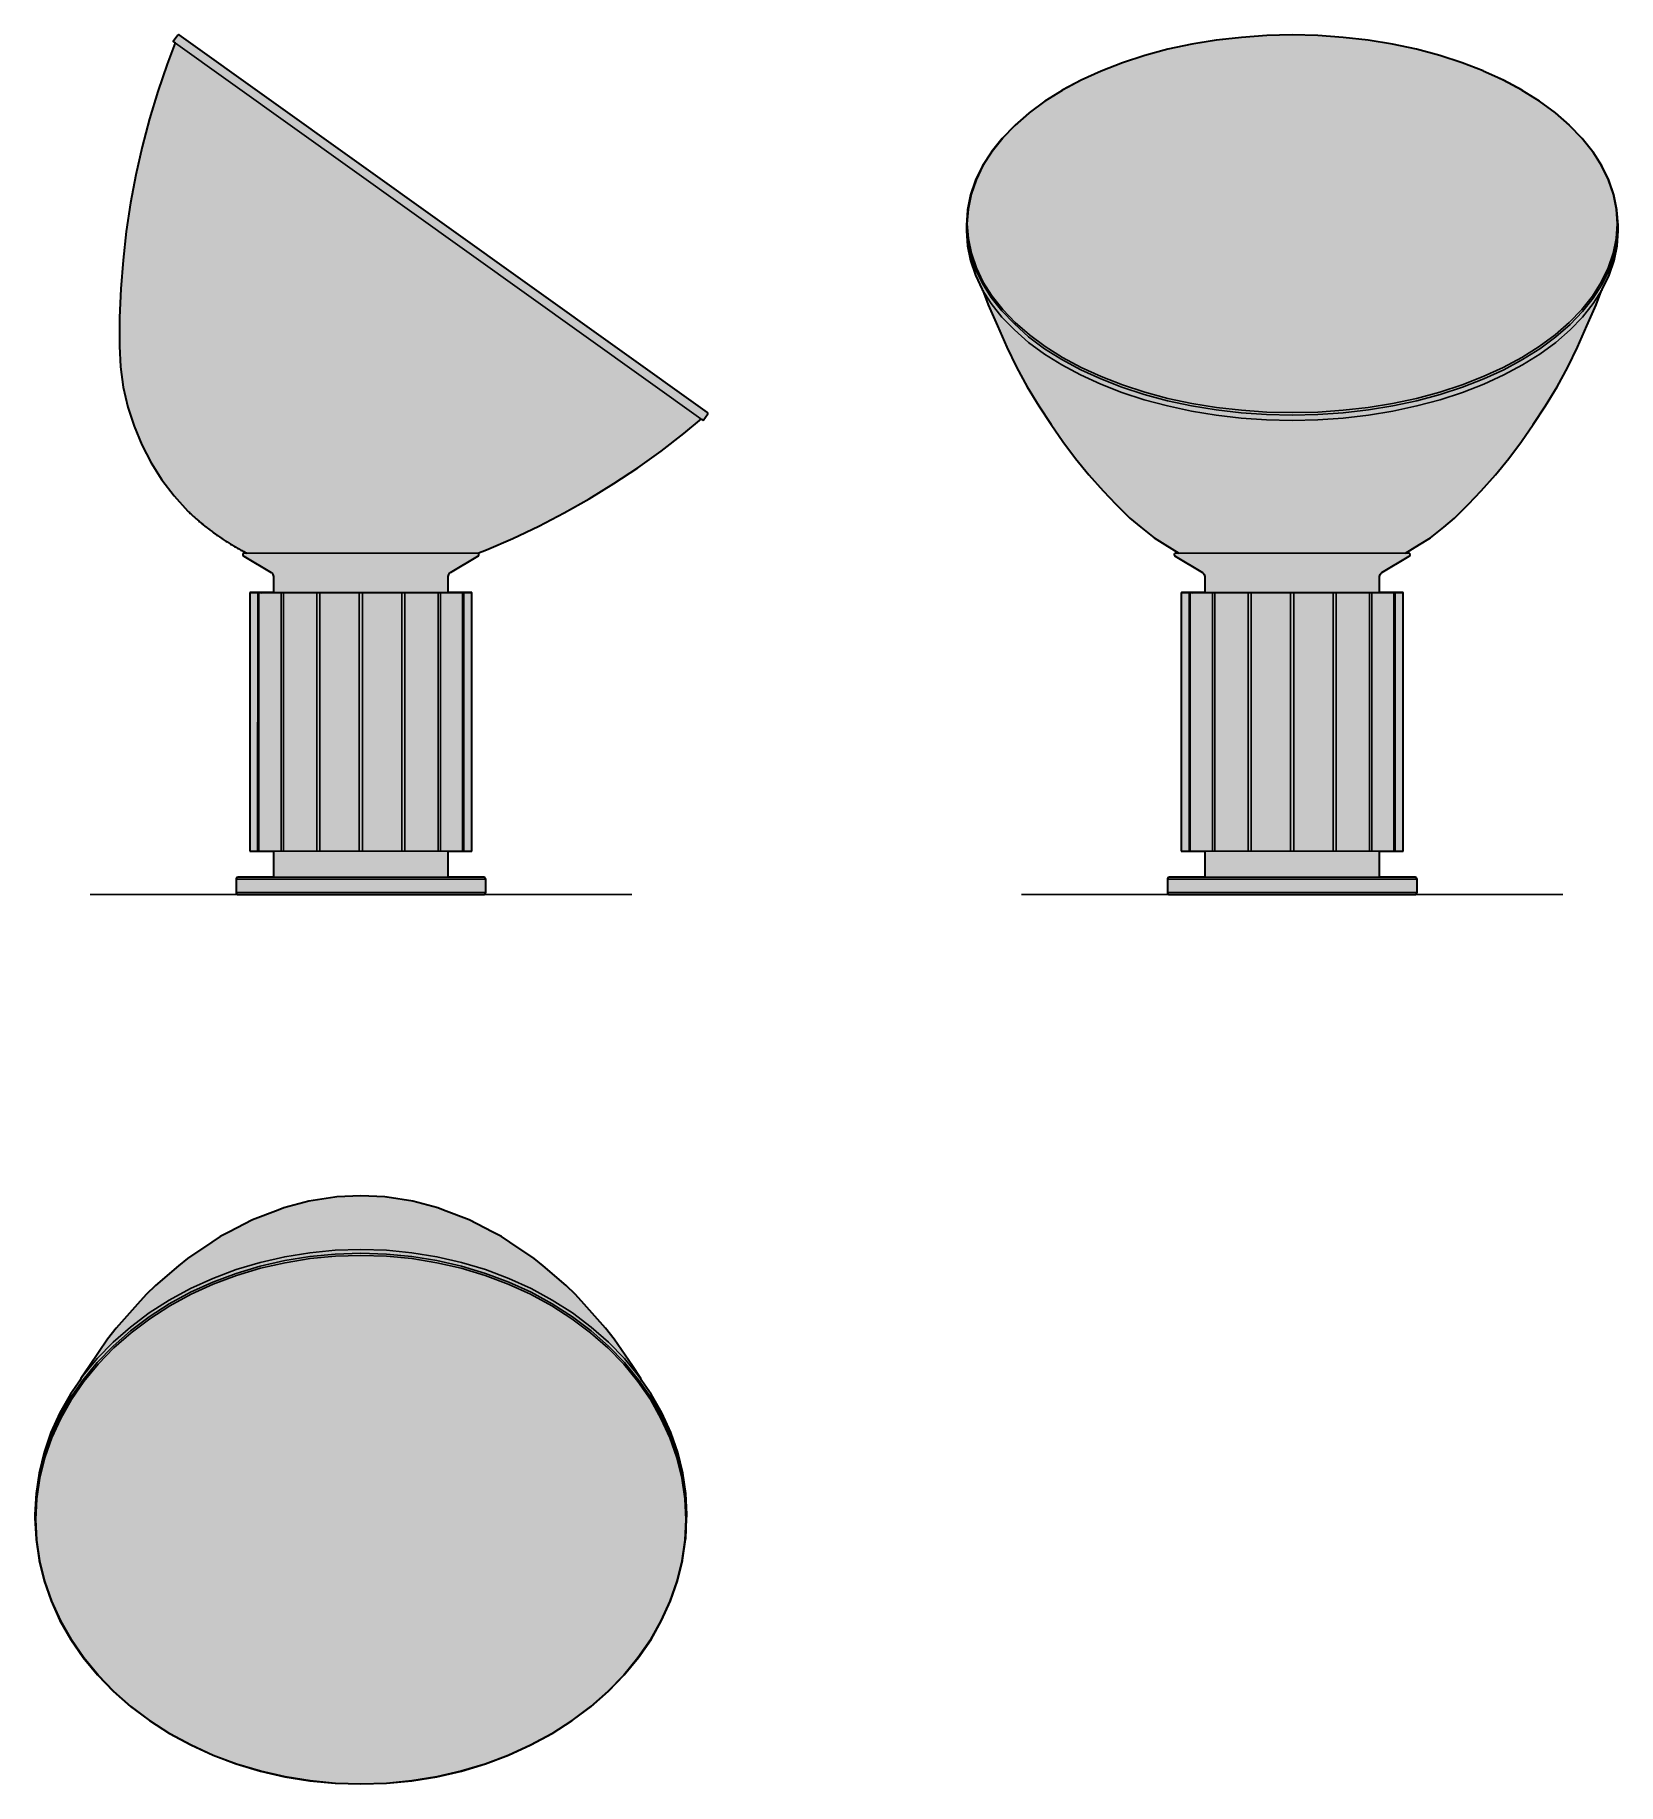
# Model space of a CAD drawing. Header units: millimetres. Extents: x 66 to 1271, y 126 to 1458.
import ezdxf

# ---------------------------------------------------------------- set-up
doc = ezdxf.new("R2010")
doc.units = ezdxf.units.MM
doc.layers.add('Blocks', color=7, linetype='Continuous')
doc.layers.add('Blocks$Fill', color=7, linetype='Continuous', true_color=0xffffff)
for name, color, linetype, lineweight, true_color in [('Blocks$Inner', 7, 'Continuous', 25, 0x007f00), ('Blocks$Outline', 7, 'Continuous', 35, 0xff3f3f), ('Groud', 7, 'Continuous', 25, 0x243775)]:
    doc.layers.add(name, color=color, linetype=linetype, lineweight=lineweight, true_color=true_color)

# ---------------------------------------------------------------- blocks, each defined once
blk = doc.blocks.new('Taccia PMMA Table Lamp Top')
at = {"layer": 'Blocks$Fill'}
blk.add_hatch(color=256, dxfattribs=at).paths.add_polyline_path([(65.9, 331.7), (65.9, 330.8), (65.9, 330), (65.9, 329.3), (65.9, 328.8), (66.7, 313), (66.7, 312.6), (69, 296.9), (69.1, 296.7), (72.9, 281.1), (78.2, 265.8), (84.9, 250.9), (93.1, 236.6), (102.6, 222.7), (113.4, 209.6), (125.5, 197.2), (138.7, 185.5), (153, 174.8), (168.3, 165), (184.4, 156.2), (201.5, 148.4), (219.1, 141.8), (237.4, 136.3), (256.1, 132), (275.1, 129), (294.4, 127.1), (313.9, 126.5), (333.3, 127.1), (352.6, 129), (371.7, 132), (390.4, 136.3), (408.7, 141.8), (426.3, 148.4), (443.3, 156.2), (443.3, 156.2), (459.5, 165), (474.8, 174.8), (489.1, 185.5), (502.3, 197.2), (514.4, 209.6), (525.2, 222.7), (534.7, 236.6), (542.8, 250.9), (549.6, 265.8), (549.6, 265.9), (554.9, 281.1), (558.7, 296.7), (558.7, 296.9), (561, 312.6), (561.1, 313), (561.8, 328.8), (561.8, 329.3), (561.9, 330), (561.9, 330.8), (561.9, 331.7), (561.1, 347.5), (558.8, 363.2), (555, 378.8), (549.7, 394), (543, 408.9), (534.8, 423.3), (527.8, 433.5), (526.9, 435.1), (520.5, 444.7), (506.7, 465.1), (500.1, 473.6), (483.8, 491.8), (477.2, 499.1), (470.1, 505.9), (452.7, 521), (445.9, 526.5), (427.2, 539), (421, 543.2), (414.4, 546.6), (396.2, 556), (376.8, 563.4), (372.4, 565.1), (353.4, 570.1), (333.8, 573.1), (332.2, 573.4), (313.9, 574.3), (295.5, 573.4), (294, 573.1), (274.3, 570.1), (255.4, 565.1), (251, 563.4), (231.5, 556), (213.4, 546.6), (206.8, 543.2), (200.5, 539), (181.9, 526.5), (175.1, 521), (157.6, 505.9), (150.5, 499.1), (144, 491.8), (127.7, 473.6), (121.1, 465.1), (107.3, 444.7), (100.9, 435.1), (100, 433.5), (92.9, 423.3), (84.8, 408.9), (78, 394), (72.8, 378.8), (69, 363.2), (66.7, 347.5)], flags=0)
at = {"layer": 'Blocks$Inner'}
for points in [[(527.8, 433.5), (526.9, 435.1), (520.5, 444.7), (506.7, 465.1), (500.1, 473.6), (483.8, 491.8), (477.2, 499.1), (470.1, 505.9), (452.7, 521), (445.9, 526.5), (427.2, 539), (421, 543.2), (414.4, 546.6), (396.2, 556), (376.8, 563.4), (372.4, 565.1), (353.4, 570.1), (333.8, 573.1), (332.2, 573.4), (313.9, 574.3), (295.5, 573.4), (294, 573.1), (274.3, 570.1), (255.4, 565.1), (251, 563.4), (231.5, 556), (213.4, 546.6), (206.8, 543.2), (200.5, 539), (181.9, 526.5), (175.1, 521), (157.6, 505.9), (150.5, 499.1), (144, 491.8), (127.7, 473.6), (121.1, 465.1), (107.3, 444.7), (100.9, 435.1), (100, 433.5)], [(396.2, 556), (401.7, 553.1), (421, 543.2)], [(561.8, 328.8), (561.1, 344.6), (558.8, 360.3), (555, 375.9), (549.7, 391.1), (542.9, 406), (534.8, 420.4), (525.3, 434.2), (514.5, 447.4), (502.4, 459.8), (489.2, 471.4), (474.9, 482.2), (459.6, 492), (443.4, 500.8), (426.4, 508.5), (408.8, 515.1), (390.5, 520.6), (371.8, 524.9), (352.7, 528), (333.3, 529.9), (313.9, 530.5), (294.4, 529.9), (275.1, 528), (256, 524.9), (237.3, 520.6), (219, 515.1), (201.3, 508.5), (184.3, 500.8), (168.1, 492), (152.9, 482.2), (138.6, 471.4), (125.3, 459.8), (113.3, 447.4), (102.5, 434.2), (93, 420.4), (84.8, 406), (78.1, 391.1), (72.8, 375.9), (69, 360.3), (66.7, 344.6), (65.9, 328.8), (65.9, 329.3), (65.9, 330), (65.9, 330.8), (65.9, 331.7), (66.7, 347.5), (69, 363.2), (72.8, 378.8), (78, 394), (84.8, 408.9), (92.9, 423.3), (102.4, 437.1), (113.3, 450.3), (125.3, 462.7), (138.5, 474.3), (152.8, 485.1), (168.1, 494.9), (184.3, 503.7), (201.3, 511.4), (219, 518.1), (237.3, 523.5), (256, 527.8), (275.1, 530.9), (294.4, 532.8), (313.9, 533.4), (333.3, 532.8), (352.7, 530.9), (371.8, 527.8), (390.5, 523.5), (408.8, 518.1), (426.5, 511.4), (443.4, 503.7), (459.6, 494.9), (474.9, 485.1), (489.2, 474.3), (502.4, 462.7), (514.5, 450.3), (525.3, 437.1), (534.8, 423.3), (543, 408.9), (549.7, 394), (555, 378.8), (558.8, 363.2), (561.1, 347.5), (561.9, 331.7), (561.9, 330.8), (561.9, 330), (561.8, 329.3), (561.8, 328.8), (561.1, 313), (561, 312.6), (558.7, 296.9), (558.7, 296.7), (554.9, 281.1), (549.6, 265.9), (549.6, 265.8), (542.8, 250.9), (534.7, 236.6), (525.2, 222.7), (514.4, 209.6), (502.3, 197.2), (489.1, 185.5), (474.8, 174.8), (459.5, 165), (443.3, 156.2), (443.3, 156.2), (426.3, 148.4), (408.7, 141.8), (390.4, 136.3), (371.7, 132), (352.6, 129), (333.3, 127.1), (313.9, 126.5), (294.4, 127.1), (275.1, 129), (256.1, 132), (237.4, 136.3), (219.1, 141.8), (201.5, 148.4), (184.4, 156.2), (168.3, 165), (153, 174.8), (138.7, 185.5), (125.5, 197.2), (113.4, 209.6), (102.6, 222.7), (93.1, 236.6), (84.9, 250.9), (78.2, 265.8), (72.9, 281.1), (69.1, 296.7), (69, 296.9), (66.7, 312.6), (66.7, 313), (65.9, 328.8)], [(443.1, 156.3), (443.1, 156.2), (443.2, 156.2), (443.2, 156.2), (443.3, 156.2)]]:
    blk.add_lwpolyline(points, dxfattribs=at)
blk.add_lwpolyline([(371.6, 132.2), (390.3, 136.5), (408.5, 141.9), (426.1, 148.5), (443.1, 156.3), (459.2, 165), (474.4, 174.8), (488.7, 185.5), (501.9, 197.1), (513.9, 209.5), (524.7, 222.7), (534.2, 236.4), (542.3, 250.8), (549, 265.6), (554.3, 280.8), (558.1, 296.3), (560.4, 312), (561.1, 327.8), (560.4, 343.5), (558.1, 359.2), (554.3, 374.7), (549, 389.9), (542.3, 404.7), (534.2, 419.1), (524.7, 432.9), (513.9, 446), (501.9, 458.4), (488.7, 470), (474.4, 480.7), (459.2, 490.5), (443.1, 499.3), (426.1, 507), (408.5, 513.6), (390.3, 519.1), (371.6, 523.3), (352.6, 526.4), (333.3, 528.3), (313.9, 528.9), (294.5, 528.3), (275.2, 526.4), (256.2, 523.3), (237.5, 519.1), (219.3, 513.6), (201.6, 507), (184.7, 499.3), (168.6, 490.5), (153.3, 480.7), (139.1, 470), (125.9, 458.4), (113.9, 446), (103.1, 432.9), (93.6, 419.1), (85.5, 404.7), (78.7, 389.9), (73.5, 374.7), (69.7, 359.2), (67.4, 343.5), (66.6, 327.8), (67.4, 312), (69.7, 296.3), (73.5, 280.8), (78.7, 265.6), (85.5, 250.8), (93.6, 236.4), (103.1, 222.7), (113.9, 209.5), (125.9, 197.1), (139.1, 185.5), (153.3, 174.8), (168.6, 165), (184.7, 156.3), (201.6, 148.5), (219.3, 141.9), (237.5, 136.5), (256.2, 132.2), (275.2, 129.1), (294.5, 127.2), (313.9, 126.6), (333.3, 127.2), (352.6, 129.1)], close=True, dxfattribs=at)
at = {"layer": 'Blocks$Outline'}
for points in [[(294, 573.1), (274.3, 570.1)], [(295.5, 573.4), (294, 573.1)], [(313.9, 574.3), (295.5, 573.4)], [(332.2, 573.4), (313.9, 574.3)], [(333.8, 573.1), (332.2, 573.4)], [(353.4, 570.1), (333.8, 573.1)], [(251, 563.4), (231.5, 556)], [(255.4, 565.1), (251, 563.4)], [(274.3, 570.1), (255.4, 565.1)], [(372.4, 565.1), (353.4, 570.1)], [(376.8, 563.4), (372.4, 565.1)], [(396.2, 556), (376.8, 563.4)], [(213.4, 546.6), (206.8, 543.2)], [(231.5, 556), (213.4, 546.6)], [(414.4, 546.6), (396.2, 556)], [(421, 543.2), (414.4, 546.6)], [(200.5, 539), (181.9, 526.5)], [(206.8, 543.2), (200.5, 539)], [(427.2, 539), (421, 543.2)], [(445.9, 526.5), (427.2, 539)], [(175.1, 521), (157.6, 505.9)], [(181.9, 526.5), (175.1, 521)], [(452.7, 521), (445.9, 526.5)], [(470.1, 505.9), (452.7, 521)], [(150.5, 499.1), (144, 491.8)], [(157.6, 505.9), (150.5, 499.1)], [(477.2, 499.1), (470.1, 505.9)], [(483.8, 491.8), (477.2, 499.1)], [(144, 491.8), (127.7, 473.6)], [(500.1, 473.6), (483.8, 491.8)], [(127.7, 473.6), (121.1, 465.1)], [(506.7, 465.1), (500.1, 473.6)], [(121.1, 465.1), (107.3, 444.7)], [(520.5, 444.7), (506.7, 465.1)], [(107.3, 444.7), (100.9, 435.1)], [(526.9, 435.1), (520.5, 444.7)], [(100, 433.5), (92.9, 423.3)], [(100.9, 435.1), (100, 433.5)], [(527.8, 433.5), (526.9, 435.1)], [(534.8, 423.3), (527.8, 433.5)], [(92.9, 423.3), (84.8, 408.9)], [(543, 408.9), (534.8, 423.3)], [(84.8, 408.9), (78, 394)], [(549.7, 394), (543, 408.9)], [(78, 394), (72.8, 378.8)], [(555, 378.8), (549.7, 394)], [(72.8, 378.8), (69, 363.2)], [(558.8, 363.2), (555, 378.8)], [(69, 363.2), (66.7, 347.5)], [(561.1, 347.5), (558.8, 363.2)], [(66.7, 347.5), (65.9, 331.7)], [(561.9, 331.7), (561.1, 347.5)], [(65.9, 331.7), (65.9, 330.8)], [(65.9, 330.8), (65.9, 330)], [(65.9, 330), (65.9, 329.3)], [(65.9, 329.3), (65.9, 328.8)], [(65.9, 328.8), (66.7, 313)], [(561.1, 313), (561.8, 328.8)], [(561.8, 329.3), (561.9, 330)], [(561.8, 328.8), (561.8, 329.3)], [(561.9, 330.8), (561.9, 331.7)], [(561.9, 330), (561.9, 330.8)], [(66.7, 313), (66.7, 312.6)], [(66.7, 312.6), (69, 296.9)], [(558.7, 296.9), (561, 312.6)], [(561, 312.6), (561.1, 313)], [(69, 296.9), (69.1, 296.7)], [(69.1, 296.7), (72.9, 281.1)], [(554.9, 281.1), (558.7, 296.7)], [(558.7, 296.7), (558.7, 296.9)], [(72.9, 281.1), (78.2, 265.8)], [(549.6, 265.9), (554.9, 281.1)], [(78.2, 265.8), (84.9, 250.9)], [(542.8, 250.9), (549.6, 265.8)], [(549.6, 265.8), (549.6, 265.9)], [(84.9, 250.9), (93.1, 236.6)], [(534.7, 236.6), (542.8, 250.9)], [(93.1, 236.6), (102.6, 222.7)], [(525.2, 222.7), (534.7, 236.6)], [(102.6, 222.7), (113.4, 209.6)], [(514.4, 209.6), (525.2, 222.7)], [(113.4, 209.6), (125.5, 197.2)], [(502.3, 197.2), (514.4, 209.6)], [(125.5, 197.2), (138.7, 185.5)], [(489.1, 185.5), (502.3, 197.2)], [(138.7, 185.5), (153, 174.8)], [(153, 174.8), (168.3, 165)], [(459.5, 165), (474.8, 174.8)], [(474.8, 174.8), (489.1, 185.5)], [(168.3, 165), (184.4, 156.2)], [(443.3, 156.2), (459.5, 165)], [(184.4, 156.2), (201.5, 148.4)], [(201.5, 148.4), (219.1, 141.8)], [(408.7, 141.8), (426.3, 148.4)], [(426.3, 148.4), (443.3, 156.2)], [(443.3, 156.2), (443.3, 156.2)], [(219.1, 141.8), (237.4, 136.3)], [(237.4, 136.3), (256.1, 132)], [(371.7, 132), (390.4, 136.3)], [(390.4, 136.3), (408.7, 141.8)], [(256.1, 132), (275.1, 129)], [(275.1, 129), (294.4, 127.1)], [(294.4, 127.1), (313.9, 126.5)], [(313.9, 126.5), (333.3, 127.1)], [(333.3, 127.1), (352.6, 129)], [(352.6, 129), (371.7, 132)]]:
    blk.add_lwpolyline(points, dxfattribs=at)
blk = doc.blocks.new('Taccia PMMA Table Lamp Front')
at = {"layer": 'Blocks$Fill'}
blk.add_hatch(color=256, dxfattribs=at).paths.add_polyline_path([(300.6, 0.4), (301, 0.9), (301.1, 1.5), (301.1, 11.6), (301, 12.2), (300.6, 12.7), (300.2, 13), (299.6, 13.1), (298.8, 13.1), (296.6, 13.1), (293, 13.1), (288, 13.1), (281.7, 13.1), (274.2, 13.1), (273.6, 13.1), (273.2, 13.2), (272.9, 13.4), (272.7, 13.8), (272.6, 14.1), (272.6, 33), (272.7, 33), (274.6, 33), (276.4, 33), (278.3, 33), (280.2, 33), (282, 33), (283.3, 33), (283.3, 33), (283.3, 33), (283.3, 33), (283.4, 33), (283.4, 33), (283.4, 33), (283.4, 33), (283.5, 33), (283.5, 33), (283.5, 33), (283.5, 33), (284.5, 33), (284.5, 33), (285.2, 33), (287, 33), (289, 33), (290.4, 33), (290.4, 33), (290.4, 33), (290.5, 33), (290.5, 33), (290.5, 33), (290.5, 33), (290.5, 33), (290.6, 33), (290.6, 33.1), (290.6, 33.1), (290.6, 229.7), (290.6, 229.8), (290.6, 229.8), (290.5, 229.8), (290.5, 229.8), (290.5, 229.8), (290.5, 229.8), (290.5, 229.8), (290.4, 229.8), (290.4, 229.8), (290.4, 229.8), (289, 229.8), (287, 229.8), (285.2, 229.8), (284.5, 229.8), (284.5, 229.8), (283.5, 229.8), (283.5, 229.8), (283.5, 229.8), (283.5, 229.8), (283.4, 229.8), (283.4, 229.8), (283.4, 229.8), (283.4, 229.8), (283.3, 229.8), (283.3, 229.8), (283.3, 229.8), (283.3, 229.8), (282, 229.8), (282, 229.8), (280.2, 229.8), (278.3, 229.8), (276.4, 229.8), (274.6, 229.8), (272.7, 229.8), (272.6, 229.8), (272.6, 242), (272.7, 242.9), (273, 243.7), (273.6, 244.4), (274.3, 245), (295.2, 257.5), (295.5, 257.8), (295.8, 258.1), (295.9, 258.5), (296, 258.9), (295.9, 259.2), (295.7, 259.5), (295.4, 259.7), (295.1, 259.8), (294.4, 259.8), (292.4, 259.8), (303, 266.4), (311.3, 271.6), (321.4, 279.6), (329.6, 286.6), (340.3, 297.2), (349.9, 307.4), (360.8, 319.4), (371, 331.9), (380.6, 344.8), (389.5, 357.9), (398.9, 372), (407.7, 386.5), (415.8, 401.4), (423.2, 416.6), (430.4, 432.8), (437.3, 448.9), (441.5, 459.9), (441.9, 460.5), (447.2, 471.4), (451, 482.5), (453.3, 493.8), (454.1, 505.1), (454.1, 506.3), (454.1, 507.4), (454, 508.3), (454, 509.1), (454, 509.6), (453.2, 520.9), (453.2, 521.2), (450.9, 532.5), (450.8, 532.6), (447, 543.7), (441.8, 554.6), (435, 565.2), (434.9, 565.3), (426.8, 575.6), (426.7, 575.6), (417.2, 585.5), (417.2, 585.6), (406.4, 595), (394.3, 603.8), (381.1, 612.1), (381.1, 612.2), (366.8, 619.8), (351.5, 626.8), (351.5, 626.9), (335.3, 633.1), (318.4, 638.6), (300.7, 643.4), (282.5, 647.3), (263.8, 650.3), (244.8, 652.5), (225.5, 653.9), (206.1, 654.3), (186.7, 653.9), (167.4, 652.5), (148.3, 650.3), (129.6, 647.3), (111.4, 643.4), (93.8, 638.6), (76.8, 633.1), (76.8, 633.1), (60.6, 626.8), (45.4, 619.8), (31.1, 612.2), (31, 612.1), (17.8, 603.8), (5.8, 595), (5.7, 594.9), (-5.1, 585.5), (-14.6, 575.6), (-14.7, 575.6), (-22.8, 565.3), (-22.9, 565.2), (-29.6, 554.6), (-34.9, 543.7), (-38.7, 532.6), (-38.7, 532.5), (-41, 521.2), (-41.1, 520.9), (-41.8, 509.6), (-41.9, 509.1), (-41.9, 508.3), (-41.9, 507.4), (-41.9, 506.3), (-41.9, 505.1), (-41.1, 493.8), (-38.8, 482.5), (-35, 471.4), (-29.8, 460.5), (-29.3, 459.9), (-25.2, 448.9), (-18.2, 432.8), (-11.1, 416.6), (-3.7, 401.4), (4.4, 386.5), (13.2, 372), (22.7, 357.9), (31.6, 344.8), (41.2, 331.9), (51.4, 319.4), (62.2, 307.4), (71.8, 297.2), (82.5, 286.6), (90.8, 279.6), (100.9, 271.6), (109.1, 266.4), (119.7, 259.8), (117.8, 259.8), (117.1, 259.8), (116.7, 259.7), (116.5, 259.5), (116.3, 259.2), (116.2, 258.9), (116.2, 258.5), (116.4, 258.1), (116.6, 257.8), (117, 257.5), (137.9, 245), (138.6, 244.4), (139.1, 243.7), (139.4, 242.9), (139.6, 242), (139.6, 229.8), (139.3, 229.8), (137.5, 229.8), (135.7, 229.8), (133.8, 229.8), (131.9, 229.8), (130.1, 229.8), (128.9, 229.8), (130.1, 229.7), (128.8, 229.7), (128.8, 229.8), (128.8, 229.8), (128.8, 229.8), (128.7, 229.8), (128.7, 229.8), (128.7, 229.8), (128.6, 229.8), (128.6, 229.8), (128.6, 229.8), (128.6, 229.8), (128.6, 229.8), (128.6, 229.8), (127.6, 229.8), (127.6, 229.8), (127.1, 229.8), (125.2, 229.8), (123.3, 229.8), (121.9, 229.8), (121.8, 229.8), (121.8, 229.8), (121.8, 229.8), (121.7, 229.8), (121.7, 229.8), (121.7, 229.8), (121.7, 229.8), (121.7, 229.8), (121.7, 229.8), (121.6, 229.7), (121.6, 33.1), (121.6, 33.1), (121.7, 33), (121.7, 33), (121.7, 33), (121.7, 33), (121.7, 33), (121.8, 33), (121.8, 33), (121.8, 33), (121.9, 33), (123.3, 33), (125.2, 33), (127.1, 33), (127.6, 33), (127.5, 33.1), (127.6, 33), (128.6, 33), (128.6, 33), (128.6, 33), (128.6, 33), (128.6, 33), (128.6, 33), (128.7, 33), (128.7, 33), (128.7, 33), (128.8, 33), (128.8, 33), (128.8, 33), (128.8, 33.1), (128.9, 33.1), (130.1, 33), (131.9, 33), (133.8, 33), (135.7, 33), (137.5, 33), (139.3, 33), (139.6, 33), (139.6, 14.1), (139.5, 13.8), (139.3, 13.4), (139, 13.2), (138.6, 13.1), (137.9, 13.1), (130.4, 13.1), (124.1, 13.1), (119.1, 13.1), (115.5, 13.1), (113.3, 13.1), (112.6, 13.1), (112, 13), (111.5, 12.7), (111.2, 12.2), (111.1, 11.6), (111.1, 1.5), (111.2, 0.9), (111.5, 0.4), (112, 0.1), (112.6, 0), (113.3, 0), (115.5, 0), (119.1, 0), (124.1, 0), (130.4, 0), (137.9, 0), (146.5, 0), (156, 0), (166.3, 0), (177.2, 0), (188.6, 0), (200.2, 0), (211.9, 0), (223.6, 0), (235, 0), (245.9, 0), (256.2, 0), (265.7, 0), (274.2, 0), (281.7, 0), (288, 0), (293, 0), (296.6, 0), (298.8, 0), (299.6, 0), (300.2, 0.1)], flags=0)
at = {"layer": 'Blocks$Inner'}
for points in [[(-41.8, 509.6), (-41.1, 498.3), (-38.8, 487.1), (-35, 476), (-29.7, 465.1), (-23, 454.5), (-14.8, 444.2), (-5.3, 434.3), (5.5, 424.4), (17.5, 415.5), (30.8, 407.2), (45.1, 399.5), (60.3, 392.5), (76.5, 386.2), (93.5, 380.7), (111.2, 375.9), (129.5, 372), (148.2, 368.9), (167.3, 366.7), (186.6, 365.4), (206.1, 365), (225.5, 365.4), (244.9, 366.7), (264, 368.9), (282.7, 372), (301, 375.9), (318.6, 380.7), (335.6, 386.2), (351.8, 392.5), (367.1, 399.5), (381.4, 407.2), (394.6, 415.5), (406.7, 424.4), (417.5, 433.8), (427, 443.7), (435.1, 453.9), (441.9, 464.6), (447.2, 475.5), (451, 486.6), (453.3, 497.8), (454, 509.1), (454, 508.3), (454.1, 507.4), (454.1, 506.3), (454.1, 505.1), (453.3, 493.8), (451, 482.5), (447.2, 471.4), (441.9, 460.5), (435.2, 449.9), (427, 439.6), (417.5, 429.8), (406.7, 420.3), (394.6, 411.4), (381.4, 403.1), (367.1, 395.5), (351.8, 388.4), (335.6, 382.2), (318.7, 376.6), (301, 371.9), (282.7, 368), (264, 364.9), (244.9, 362.7), (225.5, 361.3), (206.1, 360.9), (186.6, 361.3), (167.3, 362.7), (148.2, 364.9), (129.4, 368), (111.2, 371.9), (93.5, 376.6), (76.5, 382.2), (60.3, 388.4), (45, 395.5), (30.7, 403.1), (17.5, 411.4), (5.5, 420.3), (-5.4, 429.8), (-14.9, 439.6), (-23, 449.9), (-29.8, 460.5), (-35, 471.4), (-38.8, 482.5), (-41.1, 493.8), (-41.9, 505.1), (-41.9, 506.3), (-41.9, 507.4), (-41.9, 508.3), (-41.9, 509.1), (-41.8, 509.6), (-41.1, 520.9), (-41, 521.2), (-38.7, 532.5), (-38.7, 532.6), (-34.9, 543.7), (-29.6, 554.6), (-22.9, 565.2), (-22.8, 565.3), (-14.7, 575.6), (-14.6, 575.6), (-5.1, 585.5), (5.7, 594.9), (5.8, 595), (17.8, 603.8), (31, 612.1), (31.1, 612.2), (45.4, 619.8), (60.6, 626.8), (76.8, 633.1), (76.8, 633.1), (93.8, 638.6), (111.4, 643.4), (129.6, 647.3), (148.3, 650.3), (167.4, 652.5), (186.7, 653.9), (206.1, 654.3), (225.5, 653.9), (244.8, 652.5), (263.8, 650.3), (282.5, 647.3), (300.7, 643.4), (318.4, 638.6), (335.3, 633.1), (351.5, 626.9), (351.5, 626.8), (366.8, 619.8), (381.1, 612.2), (381.1, 612.1), (394.3, 603.8), (406.4, 595), (417.2, 585.6), (417.2, 585.5), (426.7, 575.6), (426.8, 575.6), (434.9, 565.3), (435, 565.2), (441.8, 554.6), (447, 543.7), (450.8, 532.6), (450.9, 532.5), (453.2, 521.2), (453.2, 520.9), (454, 509.6), (454, 509.1)], [(-29.3, 459.9), (-25.2, 448.9), (-18.2, 432.8), (-11.1, 416.6), (-3.7, 401.4), (4.4, 386.5), (13.2, 372), (22.7, 357.9), (31.6, 344.8), (41.2, 331.9), (51.4, 319.4), (62.2, 307.4), (71.8, 297.2), (82.5, 286.6), (90.8, 279.6), (100.9, 271.6), (109.1, 266.4), (119.7, 259.8), (292.4, 259.8), (303, 266.4), (311.3, 271.6), (321.4, 279.6), (329.6, 286.6), (340.3, 297.2), (349.9, 307.4), (360.8, 319.4), (371, 331.9), (380.6, 344.8), (389.5, 357.9), (398.9, 372), (407.7, 386.5), (415.8, 401.4), (423.2, 416.6), (430.4, 432.8), (437.3, 448.9), (441.5, 459.9)], [(100.9, 271.6), (112.6, 264.3), (119.7, 259.8)], [(139.6, 229.8), (139.6, 242), (139.4, 242.9), (139.1, 243.7), (138.6, 244.4), (137.9, 245), (117, 257.5), (116.6, 257.8), (116.4, 258.1), (116.2, 258.5), (116.2, 258.9), (116.3, 259.2), (116.5, 259.5), (116.7, 259.7), (117.1, 259.8), (117.8, 259.8), (119.9, 259.8), (123.3, 259.8), (128.1, 259.8), (134.1, 259.8), (141.2, 259.8), (149.3, 259.8), (158.4, 259.8), (168.2, 259.8), (178.6, 259.8), (189.4, 259.8), (200.5, 259.8), (211.7, 259.8), (222.8, 259.8), (233.6, 259.8), (244, 259.8), (253.8, 259.8), (262.8, 259.8), (270.9, 259.8), (278.1, 259.8), (284.1, 259.8), (288.8, 259.8), (292.3, 259.8), (294.4, 259.8), (295.1, 259.8), (295.4, 259.7), (295.7, 259.5), (295.9, 259.2), (296, 258.9), (295.9, 258.5), (295.8, 258.1), (295.5, 257.8), (295.2, 257.5), (274.3, 245), (273.6, 244.4), (273, 243.7), (272.7, 242.9), (272.6, 242), (272.6, 229.8)], [(121.7, 229.8), (121.6, 229.7), (121.6, 33.1), (121.7, 33), (121.6, 33.1), (121.7, 33.1), (121.7, 33.1), (121.7, 33.1), (121.8, 33.1), (121.8, 33.1), (121.8, 33.1), (121.8, 33.1), (123.3, 33.1), (125.2, 33.1), (127, 33.1), (127.5, 33.1), (127.6, 33)], [(121.7, 229.8), (121.7, 229.7), (121.7, 229.7), (121.7, 229.7), (121.7, 229.8), (121.6, 229.7), (121.7, 229.7), (121.7, 229.8), (121.7, 229.7), (121.7, 229.8), (121.7, 229.7), (121.8, 229.7), (121.8, 229.7), (121.8, 229.8)], [(121.7, 229.7), (121.7, 229.8), (121.7, 229.8), (121.7, 229.8), (121.8, 229.8), (121.8, 229.8), (121.8, 229.8), (121.9, 229.8), (123.3, 229.8), (125.2, 229.8), (127.1, 229.8), (127.6, 229.8), (127.6, 229.7), (128.5, 229.7), (128.6, 229.8), (128.6, 229.8), (128.6, 229.8), (128.6, 229.8), (128.7, 229.8)], [(121.7, 33.1), (121.7, 33), (121.7, 33.1), (121.7, 33), (121.7, 33.1), (121.7, 33), (121.7, 33), (121.7, 33), (121.8, 33), (121.8, 33), (121.8, 33), (121.9, 33), (123.3, 33), (125.2, 33), (127.1, 33), (127.6, 33), (127.5, 33.1), (127.6, 33), (128.6, 33), (128.5, 33.1), (127.6, 33.1), (127.6, 229.7), (127.6, 229.8), (128.6, 229.8), (128.5, 229.7)], [(121.8, 229.7), (121.8, 229.8)], [(121.8, 229.7), (121.8, 229.7), (121.8, 229.8), (121.8, 229.7), (121.9, 229.8), (123.3, 229.7), (123.3, 229.8)], [(121.8, 229.7), (121.8, 229.7), (123.3, 229.7), (125.2, 229.7), (127, 229.7), (127.5, 229.7), (127.6, 229.8)], [(125.2, 229.7), (125.2, 229.8)], [(127, 229.7), (127.1, 229.8)], [(128.5, 33.1), (128.5, 229.7), (128.6, 229.7), (128.6, 229.7), (128.6, 229.8)], [(128.6, 229.8), (128.6, 229.7), (128.6, 229.7), (128.6, 229.8), (128.6, 229.7), (128.7, 229.7), (128.7, 229.7), (128.7, 229.7), (128.8, 229.7), (128.8, 229.7), (128.8, 229.7), (130.1, 229.7), (130.1, 229.8)], [(128.6, 229.7), (128.6, 229.7), (128.6, 229.8)], [(128.6, 229.7), (128.6, 229.7)], [(128.7, 229.8), (128.8, 229.8), (128.8, 229.7)], [(128.7, 229.8), (128.7, 229.8), (128.7, 229.7)], [(128.7, 229.7), (128.7, 229.8), (128.7, 229.8), (128.7, 229.7)], [(128.8, 229.8), (128.8, 229.8), (128.8, 229.7)], [(128.8, 229.8), (128.8, 229.8), (128.8, 229.7)], [(128.8, 229.8), (130.1, 229.7), (131.9, 229.7), (133.8, 229.7), (135.7, 229.7), (137.5, 229.7), (139.3, 229.7), (141.1, 229.7), (142.7, 229.7), (144.3, 229.7), (145.4, 229.7), (145.5, 229.8), (145.5, 229.7), (145.5, 229.7), (147.3, 229.7), (147.3, 229.7), (147.3, 229.7), (147.4, 229.7), (147.4, 229.8)], [(128.8, 229.7), (128.8, 229.7)], [(128.9, 229.8), (130.1, 229.8), (131.9, 229.8), (133.8, 229.8), (135.7, 229.8), (137.5, 229.8), (139.3, 229.8), (141.1, 229.8), (142.8, 229.8), (144.4, 229.8), (145.5, 229.8), (145.5, 229.8), (147.3, 229.8), (147.3, 229.8), (147.4, 229.8), (147.4, 229.8), (147.4, 229.8), (147.4, 229.8), (147.5, 229.8), (147.5, 229.8), (147.5, 229.8), (147.5, 229.8), (147.6, 229.8), (147.6, 229.8), (148.6, 229.7), (148.5, 229.8)], [(131.9, 229.8), (131.9, 229.7)], [(133.8, 229.8), (133.8, 229.7)], [(135.7, 229.8), (135.7, 229.7)], [(137.5, 229.7), (137.5, 229.8)], [(139.3, 229.7), (139.3, 229.8)], [(141.1, 229.7), (141.1, 229.8)], [(142.7, 229.7), (142.8, 229.8)], [(144.3, 229.7), (144.4, 229.8)], [(145.5, 33), (145.5, 33.1), (145.5, 229.7), (145.5, 229.8)], [(147.3, 33), (147.3, 33.1), (147.3, 229.7), (147.3, 229.8)], [(147.3, 229.7), (147.3, 229.8), (147.3, 229.7), (147.4, 229.8)], [(147.4, 229.7), (147.4, 229.8)], [(147.4, 229.7), (147.4, 229.8)], [(147.4, 229.7), (147.4, 229.7), (147.4, 229.7), (147.5, 229.7), (147.5, 229.7), (147.5, 229.7), (147.6, 229.7), (147.6, 229.7), (147.6, 229.7), (148.6, 229.7), (150.1, 229.7), (151.6, 229.7)], [(147.5, 229.8), (147.5, 229.7)], [(147.5, 229.8), (147.5, 229.7)], [(147.5, 229.8), (147.5, 229.7)], [(147.6, 229.8), (147.6, 229.7), (147.5, 229.8), (147.6, 229.7)], [(147.6, 229.8), (147.6, 229.7)], [(147.6, 229.8), (148.5, 229.8), (150, 229.8), (151.6, 229.8), (153.2, 229.8), (155, 229.8), (156.8, 229.8), (158.6, 229.8), (160.5, 229.8), (162.3, 229.8), (164.1, 229.8), (165.9, 229.8), (167.6, 229.8), (169.1, 229.8), (170.4, 229.8), (171.6, 229.8), (172.5, 229.8), (172.6, 229.8), (172.6, 229.8), (172.6, 229.8), (175, 229.8), (175, 229.8), (175, 229.8), (175, 229.8), (175.1, 229.8), (175.1, 229.8), (175.1, 229.8), (175.1, 229.8), (175.2, 229.8), (175.2, 229.8), (175.7, 229.8), (176.5, 229.8), (177.6, 229.8), (178.8, 229.8), (180.2, 229.8), (181.7, 229.8), (183.3, 229.8), (185.1, 229.8), (186.9, 229.8), (188.7, 229.8), (190.6, 229.8), (192.5, 229.8), (194.4, 229.8), (196.2, 229.8), (197.8, 229.8), (199.3, 229.8), (200.6, 229.8), (201.8, 229.8), (202.8, 229.8), (203.6, 229.8), (204.2, 229.8), (204.5, 229.8)], [(150, 229.8), (150.1, 229.7)], [(151.6, 229.8), (151.6, 229.7), (153.3, 229.7), (155, 229.7), (156.8, 229.7), (158.6, 229.7), (160.5, 229.7), (162.3, 229.7), (164.1, 229.7), (165.8, 229.7), (167.5, 229.7), (169, 229.7), (170.4, 229.7), (171.5, 229.7), (172.5, 229.7), (172.5, 229.8), (172.5, 229.7), (172.5, 229.7)], [(153.2, 229.8), (153.3, 229.7)], [(155, 229.8), (155, 229.7)], [(156.8, 229.8), (156.8, 229.7)], [(158.6, 229.8), (158.6, 229.7)], [(160.5, 229.7), (160.5, 229.8)], [(162.3, 229.7), (162.3, 229.8)], [(164.1, 229.7), (164.1, 229.8)], [(165.8, 229.7), (165.9, 229.8)], [(167.5, 229.7), (167.6, 229.8)], [(169, 229.7), (169.1, 229.8)], [(170.4, 229.7), (170.4, 229.8)], [(171.5, 229.7), (171.6, 229.8)], [(172.6, 229.8), (172.5, 229.7), (172.6, 229.7), (172.6, 229.7), (174.9, 229.7), (175, 229.7), (175, 229.7), (175, 229.7), (175.1, 229.7), (175.1, 229.8)], [(172.5, 229.7), (172.5, 229.7)], [(172.6, 229.7), (172.6, 229.8)], [(172.6, 33), (172.6, 33.1), (172.6, 229.7), (172.6, 229.8)], [(175, 33), (174.9, 33.1), (174.9, 229.7), (175, 229.8)], [(175, 229.7), (175, 229.8), (175, 229.7), (175, 229.8)], [(175, 229.7), (175, 229.8), (175.1, 229.7), (175.1, 229.7), (175.1, 229.7), (175.2, 229.7), (175.2, 229.7), (175.2, 229.7), (175.2, 229.7), (175.2, 229.8), (175.2, 229.7), (175.2, 229.8), (175.2, 229.7)], [(175.1, 229.8), (175.2, 229.7)], [(175.1, 229.8), (175.1, 229.7), (175.1, 229.8), (175.1, 229.7)], [(175.7, 229.8), (175.8, 229.7), (175.2, 229.8)], [(175.2, 229.7), (175.8, 229.7), (176.6, 229.7), (177.7, 229.7), (178.9, 229.7), (180.3, 229.7), (181.8, 229.7), (183.4, 229.7), (185.1, 229.7), (186.9, 229.7), (188.7, 229.7), (190.6, 229.7), (192.5, 229.7), (194.4, 229.7), (196.1, 229.7), (197.8, 229.7), (199.2, 229.7), (200.6, 229.7), (201.7, 229.7), (202.7, 229.7), (203.5, 229.7), (204.1, 229.7), (204.4, 229.7), (204.6, 229.7)], [(176.5, 229.8), (176.6, 229.7)], [(177.6, 229.8), (177.7, 229.7)], [(178.8, 229.8), (178.9, 229.7)], [(180.2, 229.8), (180.3, 229.7)], [(181.7, 229.8), (181.8, 229.7)], [(183.3, 229.8), (183.4, 229.7)], [(185.1, 229.8), (185.1, 229.7)], [(186.9, 229.8), (186.9, 229.7)], [(188.7, 229.8), (188.7, 229.7)], [(190.6, 229.7), (190.6, 229.8)], [(192.5, 229.7), (192.5, 229.8)], [(194.4, 229.7), (194.4, 229.8)], [(196.1, 229.7), (196.2, 229.8)], [(197.8, 229.7), (197.8, 229.8)], [(199.2, 229.7), (199.3, 229.8)], [(200.6, 229.7), (200.6, 229.8)], [(201.7, 229.7), (201.8, 229.8)], [(202.7, 229.7), (202.8, 229.8)], [(203.5, 229.7), (203.6, 229.8)], [(204.1, 229.7), (204.2, 229.8)], [(204.4, 229.7), (204.5, 229.8), (204.6, 229.8), (204.7, 229.8), (204.7, 229.8), (204.7, 229.8), (204.7, 229.8), (204.8, 229.8), (204.8, 229.8), (207.3, 229.8), (207.4, 229.8), (207.4, 229.8), (207.4, 229.8), (207.4, 229.8), (207.5, 229.8), (207.5, 229.8), (207.5, 229.7), (207.5, 229.7)], [(204.6, 229.7), (204.7, 229.8)], [(204.6, 229.7), (204.6, 229.8), (204.6, 229.7), (204.6, 229.8), (204.6, 229.7), (204.6, 229.7), (204.6, 229.7), (204.7, 229.7), (204.7, 229.7), (204.7, 229.7), (204.8, 229.7), (204.8, 229.8)], [(204.7, 229.7), (204.7, 229.8)], [(204.7, 229.7), (204.7, 229.8)], [(204.7, 229.7), (204.7, 229.8), (204.8, 229.7), (204.8, 229.7), (207.3, 229.7), (207.4, 229.7)], [(204.8, 33), (204.8, 33.1), (204.8, 229.7), (204.8, 229.8)], [(207.3, 33), (207.3, 33.1), (207.3, 229.7), (207.3, 229.8)], [(207.4, 229.8), (207.4, 229.7)], [(207.4, 229.8), (207.4, 229.7), (207.4, 229.8), (207.4, 229.7), (207.4, 229.7), (207.4, 229.7), (207.5, 229.7), (207.5, 229.7), (207.5, 229.7), (207.5, 229.8), (207.5, 229.7)], [(207.5, 229.8), (207.5, 229.7), (207.4, 229.8), (207.5, 229.7)], [(207.5, 229.7), (207.5, 229.7), (207.5, 229.8), (207.6, 229.8), (208, 229.8), (208.5, 229.8), (209.3, 229.8), (210.3, 229.8), (211.5, 229.8), (212.8, 229.8), (214.3, 229.8), (216, 229.8), (217.7, 229.8), (219.6, 229.8), (221.5, 229.8), (223.4, 229.8), (225.3, 229.8), (227.1, 229.8), (228.8, 229.8), (230.4, 229.8), (231.9, 229.8), (233.3, 229.8), (234.5, 229.8), (235.6, 229.8), (236.4, 229.8), (236.9, 229.8), (237, 229.8), (237, 229.8), (237, 229.8), (237, 229.8), (237.1, 229.8), (237.1, 229.8), (237.1, 229.8), (237.2, 229.8), (237.2, 229.8), (239.5, 229.8), (239.5, 229.8), (239.6, 229.8), (239.6, 229.8), (239.6, 229.8), (240.5, 229.8), (241.7, 229.8), (243, 229.8), (244.6, 229.8), (246.2, 229.8), (248, 229.8), (249.8, 229.8), (251.6, 229.8), (253.5, 229.8), (255.3, 229.8), (257.1, 229.8), (258.9, 229.8), (260.6, 229.8), (262.1, 229.8), (263.6, 229.8), (264.5, 229.8), (264.6, 229.8), (264.6, 229.8), (264.6, 229.8), (264.6, 229.8), (264.7, 229.8), (264.7, 229.8), (264.7, 229.8), (264.7, 229.8), (264.8, 229.8), (264.8, 229.8), (264.8, 229.8), (264.8, 229.7), (264.8, 33.1), (264.8, 33), (264.8, 33.1), (264.8, 33)], [(207.6, 229.8), (207.7, 229.7)], [(207.6, 229.7), (207.7, 229.7), (208, 229.7), (208.6, 229.7), (209.4, 229.7), (210.4, 229.7), (211.6, 229.7), (212.9, 229.7), (214.4, 229.7), (216, 229.7), (217.8, 229.7), (219.6, 229.7), (221.5, 229.7), (223.4, 229.7), (225.2, 229.7), (227, 229.7), (228.8, 229.7), (230.4, 229.7), (231.9, 229.7), (233.2, 229.7), (234.5, 229.7), (235.5, 229.7), (236.3, 229.7), (236.9, 229.7), (236.9, 229.8), (236.9, 229.7), (236.9, 229.8), (236.9, 229.7), (236.9, 229.7), (237, 229.8)], [(208, 229.8), (208, 229.7)], [(208.5, 229.8), (208.6, 229.7)], [(209.3, 229.8), (209.4, 229.7)], [(210.3, 229.8), (210.4, 229.7)], [(211.5, 229.8), (211.6, 229.7)], [(212.8, 229.8), (212.9, 229.7)], [(214.3, 229.8), (214.4, 229.7)], [(216, 229.8), (216, 229.7)], [(217.7, 229.8), (217.8, 229.7)], [(219.6, 229.8), (219.6, 229.7)], [(221.5, 229.8), (221.5, 229.7)], [(223.4, 229.7), (223.4, 229.8)], [(225.2, 229.7), (225.3, 229.8)], [(227, 229.7), (227.1, 229.8)], [(228.8, 229.7), (228.8, 229.8)], [(230.4, 229.7), (230.4, 229.8)], [(231.9, 229.7), (231.9, 229.8)], [(233.2, 229.7), (233.3, 229.8)], [(234.5, 229.7), (234.5, 229.8)], [(235.5, 229.7), (235.6, 229.8)], [(236.3, 229.7), (236.4, 229.8), (236.9, 229.7), (236.9, 229.7), (236.9, 229.8), (236.9, 229.7), (237, 229.7), (237, 229.8), (237, 229.7), (237, 229.8), (237, 229.7), (237, 229.8)], [(237, 229.7), (237, 229.7), (237, 229.7), (237.1, 229.7), (237.1, 229.7), (237.1, 229.8)], [(237.1, 229.7), (237.1, 229.8)], [(237.2, 229.8), (237.2, 229.7), (237.1, 229.8), (237.1, 229.7)], [(237.1, 229.7), (237.1, 229.7), (237.2, 229.7), (237.2, 229.7), (239.5, 229.7), (239.6, 229.7), (239.6, 229.7), (239.6, 229.7), (239.6, 229.7), (239.7, 229.7), (239.6, 229.8), (239.6, 229.7), (239.6, 229.8)], [(237.2, 33), (237.2, 33.1), (237.2, 229.7), (237.2, 229.8)], [(239.5, 229.8), (239.6, 229.7)], [(239.5, 33), (239.5, 33.1), (239.5, 229.7), (239.5, 229.8)], [(239.6, 229.8), (239.6, 229.7), (239.6, 229.8), (239.6, 229.7)], [(239.7, 229.7), (240.6, 229.7), (241.8, 229.7), (243.1, 229.7), (243, 229.8)], [(240.5, 229.8), (240.6, 229.7)], [(241.7, 229.8), (241.8, 229.7)], [(243.1, 229.7), (244.6, 229.7), (246.3, 229.7), (248, 229.7), (249.8, 229.7), (249.8, 229.8)], [(244.6, 229.8), (244.6, 229.7)], [(246.2, 229.8), (246.3, 229.7)], [(248, 229.8), (248, 229.7)], [(249.8, 229.7), (251.7, 229.7), (253.5, 229.7), (255.3, 229.7), (257.1, 229.7), (257.1, 229.8)], [(251.6, 229.8), (251.7, 229.7)], [(253.5, 229.7), (253.5, 229.8)], [(255.3, 229.7), (255.3, 229.8)], [(257.1, 229.7), (258.9, 229.7), (260.5, 229.7), (262.1, 229.7), (263.5, 229.7), (264.5, 229.7), (264.5, 229.8)], [(258.9, 229.7), (258.9, 229.8)], [(260.5, 229.7), (260.6, 229.8)], [(262.1, 229.7), (262.1, 229.8)], [(263.5, 229.7), (263.6, 229.8), (264.4, 229.7)], [(263.6, 33), (263.5, 33.1), (264.5, 33), (264.6, 33), (264.6, 33), (264.6, 33), (264.6, 33), (264.7, 33), (264.7, 33), (264.7, 33), (264.7, 33), (264.8, 33), (264.8, 33), (264.8, 33), (266.6, 33), (266.6, 33.1), (266.6, 229.7), (266.6, 229.8), (266.6, 229.8), (266.7, 229.7), (266.6, 229.7), (264.8, 229.7), (264.8, 229.7), (264.8, 229.7), (264.8, 229.7)], [(264.5, 229.7), (264.6, 229.8)], [(264.5, 229.7), (264.5, 229.7), (264.6, 229.7), (264.6, 229.8)], [(264.6, 229.7), (264.6, 229.8)], [(264.6, 229.7), (264.6, 229.7), (264.6, 229.7), (264.6, 229.8), (264.7, 229.7), (264.7, 229.7), (264.7, 229.7), (264.8, 229.7), (264.7, 229.8)], [(264.6, 229.7), (264.7, 229.7), (264.7, 229.8)], [(264.7, 229.8), (264.7, 229.7), (264.7, 229.8), (264.7, 229.7)], [(264.8, 229.8), (264.8, 229.7)], [(264.8, 229.7), (264.8, 229.8), (264.8, 229.7)], [(264.8, 229.8), (266.6, 229.8), (266.7, 229.7), (266.7, 229.8), (267.7, 229.8), (269.3, 229.8), (271, 229.8), (272.7, 229.8), (274.6, 229.8), (276.4, 229.8), (278.3, 229.8), (280.2, 229.8), (282, 229.8), (283.2, 229.7), (283.3, 229.8)], [(266.6, 229.8), (266.7, 229.7), (266.7, 229.8), (266.7, 229.7), (267.7, 229.7), (269.3, 229.7), (271, 229.7), (272.8, 229.7), (274.6, 229.7), (276.4, 229.7), (278.3, 229.7), (280.1, 229.7), (281.9, 229.7), (283.2, 229.7), (283.3, 229.7), (283.3, 229.8), (283.3, 229.7), (283.3, 229.8)], [(274.6, 33.1), (274.6, 33), (272.7, 33), (271, 33), (269.3, 33), (267.7, 33), (266.7, 33), (266.7, 33.1), (267.7, 33.1), (269.3, 33.1), (271, 33.1), (272.8, 33.1), (274.6, 33.1), (276.4, 33.1), (278.3, 33.1), (280.1, 33.1), (281.9, 33.1), (283.2, 33.1), (283.3, 33.1), (283.3, 33.1), (283.3, 33.1), (283.4, 33.1), (283.4, 33.1), (283.4, 33.1), (283.5, 33.1), (283.5, 33.1), (283.5, 33.1), (283.5, 33.1), (284.5, 33.1), (284.5, 33), (284.5, 33.1), (284.5, 229.7), (285.2, 229.7), (287, 229.7), (287, 229.8)], [(267.7, 229.8), (267.7, 229.7)], [(269.3, 229.8), (269.3, 229.7)], [(271, 229.8), (271, 229.7)], [(272.7, 229.8), (272.8, 229.7)], [(274.6, 229.8), (274.6, 229.7)], [(274.6, 33), (276.4, 33), (278.3, 33), (280.2, 33), (282, 33), (283.3, 33), (283.3, 33), (283.3, 33), (283.3, 33), (283.4, 33), (283.4, 33), (283.4, 33), (283.4, 33), (283.5, 33), (283.5, 33), (283.5, 33.1), (283.5, 229.7)], [(276.4, 229.7), (276.4, 229.8)], [(278.3, 229.7), (278.3, 229.8)], [(280.1, 229.7), (280.2, 229.8)], [(281.9, 229.7), (282, 229.8)], [(282, 229.8), (283.3, 229.8), (283.3, 229.8), (283.3, 229.8), (283.3, 229.8), (283.4, 229.8), (283.4, 229.8), (283.4, 229.8), (283.4, 229.8), (283.5, 229.8), (283.5, 229.8), (284.5, 229.8), (285.2, 229.8), (287, 229.8), (289, 229.8), (290.4, 229.7), (290.4, 229.8), (290.4, 229.7), (290.4, 229.7), (289, 229.7), (287, 229.7)], [(283.3, 229.8), (283.3, 229.7), (283.4, 229.7), (283.4, 229.7), (283.4, 229.7), (283.4, 229.8), (283.5, 229.7), (283.5, 229.7), (283.5, 229.8), (283.5, 229.7), (283.5, 229.7), (284.5, 229.7), (284.5, 229.8), (284.5, 229.7), (284.5, 229.8)], [(283.4, 229.7), (283.3, 229.7), (283.3, 229.7), (283.3, 229.7)], [(283.4, 229.8), (283.4, 229.7)], [(283.4, 229.8), (283.5, 229.7), (283.4, 229.7), (283.4, 229.8), (283.4, 229.7)], [(283.5, 229.8), (283.5, 229.7), (283.5, 229.8), (283.5, 229.7), (283.5, 229.7)], [(283.5, 229.7), (283.5, 229.8), (283.5, 229.7)], [(285.2, 229.8), (285.2, 229.7)], [(289, 229.7), (289, 229.8), (290.4, 229.8), (290.4, 229.8), (290.4, 229.8), (290.5, 229.8), (290.5, 229.8), (290.5, 229.8), (290.5, 229.7), (290.5, 229.7), (290.5, 229.7), (290.4, 229.7)], [(290.4, 229.8), (290.4, 229.7), (290.4, 229.7), (290.4, 229.8)], [(290.5, 229.8), (290.5, 229.7)], [(290.5, 229.8), (290.5, 229.8), (290.6, 229.7), (290.6, 229.7), (290.5, 229.7), (290.5, 229.8), (290.5, 229.7)], [(290.6, 229.7), (290.6, 229.8), (290.6, 229.7), (290.5, 229.8), (290.6, 229.7)], [(290.6, 229.8), (290.6, 229.7), (290.6, 33.1)], [(121.7, 33.1), (121.7, 33)], [(121.8, 33.1), (121.8, 33)], [(121.8, 33.1), (121.8, 33)], [(123.3, 33.1), (123.3, 33), (121.8, 33.1), (121.9, 33), (121.8, 33.1), (121.8, 33)], [(125.2, 33.1), (125.2, 33)], [(127, 33.1), (127.1, 33)], [(128.6, 33.1), (128.6, 33.1), (128.6, 33), (128.6, 33.1), (128.5, 33.1), (128.6, 33), (128.6, 33), (128.6, 33), (128.6, 33.1), (128.6, 33.1), (128.6, 33.1)], [(128.6, 33.1), (128.6, 33)], [(128.6, 33.1), (128.6, 33.1), (128.6, 33)], [(128.6, 33.1), (128.6, 33), (128.7, 33)], [(128.6, 33.1), (128.7, 33.1), (128.7, 33.1), (128.7, 33.1), (128.8, 33.1), (128.8, 33), (128.7, 33)], [(128.7, 33.1), (128.7, 33)], [(128.7, 33), (128.7, 33), (128.7, 33.1)], [(128.7, 33.1), (128.7, 33), (128.7, 33), (128.7, 33.1), (128.8, 33.1), (128.8, 33.1), (128.8, 33), (128.8, 33)], [(128.8, 33), (128.8, 33.1), (128.8, 33.1), (130.1, 33.1), (131.9, 33.1), (133.8, 33.1), (135.7, 33.1), (137.5, 33.1), (139.3, 33.1), (141.1, 33.1), (142.7, 33.1), (144.3, 33.1), (145.4, 33.1), (145.5, 33), (145.5, 33.1), (145.5, 33.1), (147.3, 33.1), (147.3, 33.1), (147.3, 33.1), (147.4, 33.1), (147.4, 33.1), (147.4, 33.1), (147.5, 33.1), (147.5, 33.1), (147.5, 33.1), (147.6, 33.1), (147.6, 33.1), (147.6, 33.1), (148.6, 33.1), (150.1, 33.1), (151.6, 33.1)], [(128.8, 33), (128.8, 33), (128.8, 33.1)], [(128.8, 33), (130.1, 33), (131.9, 33), (133.8, 33), (135.7, 33), (137.5, 33), (137.5, 33.1)], [(128.9, 33.1), (130.1, 33), (130.1, 33.1)], [(131.9, 33), (131.9, 33.1)], [(133.8, 33), (133.8, 33.1)], [(135.7, 33), (135.7, 33.1)], [(137.5, 33), (139.3, 33), (141.1, 33), (142.8, 33), (144.4, 33), (145.5, 33), (145.4, 33.1), (145.5, 33), (145.5, 33), (147.3, 33), (147.3, 33), (147.4, 33), (147.4, 33), (147.4, 33), (147.4, 33), (147.5, 33), (147.5, 33), (147.5, 33), (147.5, 33), (147.6, 33), (147.6, 33), (148.5, 33), (148.6, 33.1)], [(138.6, 13.1), (139, 13.2), (139.3, 13.4), (139.5, 13.8), (139.6, 14.1), (139.6, 33)], [(139.3, 33.1), (139.3, 33)], [(141.1, 33.1), (141.1, 33)], [(142.7, 33.1), (142.8, 33)], [(144.3, 33.1), (144.4, 33)], [(147.3, 33.1), (147.4, 33), (147.3, 33.1), (147.3, 33)], [(147.4, 33.1), (147.4, 33)], [(147.4, 33.1), (147.4, 33)], [(147.4, 33.1), (147.4, 33)], [(147.5, 33), (147.5, 33.1)], [(147.5, 33), (147.5, 33.1)], [(147.5, 33), (147.5, 33.1)], [(147.5, 33), (147.6, 33.1), (147.6, 33), (147.6, 33.1)], [(147.6, 33), (147.6, 33.1)], [(147.7, 33.1), (148.5, 33), (150, 33), (151.6, 33), (153.2, 33), (155, 33), (156.8, 33), (158.6, 33), (160.5, 33), (162.3, 33), (164.1, 33), (165.9, 33), (167.6, 33), (169.1, 33), (170.4, 33), (171.6, 33), (172.5, 33), (172.5, 33.1), (172.5, 33), (172.6, 33), (172.6, 33), (172.6, 33), (175, 33), (175, 33), (175, 33), (175, 33), (175.1, 33), (175.1, 33), (175.1, 33), (175.1, 33), (175.2, 33), (175.2, 33), (175.2, 33.1), (175.2, 33), (175.2, 33.1), (175.2, 33)], [(150, 33), (150.1, 33.1)], [(151.6, 33), (151.6, 33.1), (153.3, 33.1), (155, 33.1), (156.8, 33.1), (158.6, 33.1), (160.5, 33.1), (162.3, 33.1), (162.3, 33)], [(153.2, 33), (153.3, 33.1)], [(155, 33), (155, 33.1)], [(156.8, 33), (156.8, 33.1)], [(158.6, 33), (158.6, 33.1)], [(160.5, 33.1), (160.5, 33)], [(162.3, 33.1), (164.1, 33.1), (165.8, 33.1), (165.9, 33)], [(164.1, 33.1), (164.1, 33)], [(165.8, 33.1), (167.5, 33.1), (169, 33.1), (170.4, 33.1), (171.5, 33.1), (172.5, 33.1), (172.5, 33), (172.5, 33.1), (172.5, 33.1), (172.5, 33.1), (172.6, 33.1), (172.6, 33.1), (174.9, 33.1), (175, 33.1), (175, 33.1), (175, 33.1), (175.1, 33.1), (175.1, 33.1), (175.1, 33), (175.1, 33.1)], [(167.5, 33.1), (167.6, 33)], [(169, 33.1), (169.1, 33)], [(170.4, 33.1), (170.4, 33)], [(171.5, 33.1), (171.6, 33)], [(172.5, 33.1), (172.6, 33), (172.5, 33.1), (172.5, 33)], [(172.6, 33.1), (172.6, 33)], [(175, 33), (175, 33.1)], [(175, 33.1), (175, 33), (175, 33.1), (175, 33)], [(175.1, 33), (175.1, 33.1)], [(175.1, 33), (175.2, 33.1)], [(175.1, 33), (175.1, 33.1), (175.1, 33.1), (175.2, 33.1), (175.2, 33.1), (175.2, 33.1), (175.2, 33.1), (175.8, 33.1), (176.6, 33.1), (177.7, 33.1), (178.9, 33.1), (180.3, 33.1), (181.8, 33.1), (183.4, 33.1), (185.1, 33.1), (186.9, 33.1), (188.7, 33.1), (190.6, 33.1), (192.5, 33.1), (194.4, 33.1), (196.1, 33.1), (197.8, 33.1), (199.2, 33.1), (200.6, 33.1), (201.7, 33.1), (202.7, 33.1), (203.5, 33.1), (204.1, 33.1), (204.4, 33.1), (204.6, 33.1), (204.6, 33.1)], [(175.2, 33.1), (175.2, 33.1)], [(175.8, 33.1), (175.7, 33), (175.2, 33), (175.2, 33.1), (175.7, 33), (176.5, 33), (177.6, 33), (178.8, 33), (180.2, 33), (181.7, 33), (183.3, 33), (185.1, 33), (186.9, 33), (188.7, 33), (190.6, 33), (192.5, 33), (194.4, 33), (196.2, 33), (197.8, 33), (199.3, 33), (200.6, 33), (201.8, 33), (202.8, 33), (203.6, 33), (204.2, 33), (204.5, 33), (204.6, 33), (204.6, 33), (204.6, 33.1), (204.6, 33.1), (204.6, 33.1), (204.7, 33.1), (204.7, 33.1), (204.7, 33.1), (204.8, 33.1), (204.8, 33.1), (207.3, 33.1), (207.4, 33.1), (207.4, 33.1), (207.4, 33.1), (207.5, 33.1), (207.5, 33.1), (207.5, 33.1), (207.5, 33.1), (207.5, 33)], [(176.5, 33), (176.6, 33.1)], [(177.6, 33), (177.7, 33.1)], [(178.8, 33), (178.9, 33.1)], [(180.2, 33), (180.3, 33.1)], [(181.7, 33), (181.8, 33.1)], [(183.3, 33), (183.4, 33.1)], [(185.1, 33), (185.1, 33.1)], [(186.9, 33), (186.9, 33.1)], [(188.7, 33), (188.7, 33.1)], [(190.6, 33.1), (190.6, 33)], [(192.5, 33.1), (192.5, 33)], [(194.4, 33.1), (194.4, 33)], [(196.1, 33.1), (196.2, 33)], [(197.8, 33.1), (197.8, 33)], [(199.2, 33.1), (199.3, 33)], [(200.6, 33.1), (200.6, 33)], [(201.7, 33.1), (201.8, 33)], [(202.7, 33.1), (202.8, 33)], [(203.5, 33.1), (203.6, 33)], [(204.1, 33.1), (204.2, 33)], [(204.4, 33.1), (204.5, 33)], [(204.6, 33.1), (204.7, 33)], [(204.6, 33.1), (204.7, 33), (204.7, 33), (204.7, 33), (204.7, 33), (204.7, 33), (204.8, 33), (204.8, 33), (207.3, 33), (207.4, 33), (207.4, 33), (207.4, 33), (207.4, 33), (207.5, 33), (207.5, 33), (207.5, 33.1), (207.5, 33)], [(204.7, 33.1), (204.7, 33)], [(204.7, 33.1), (204.7, 33)], [(204.8, 33.1), (204.8, 33), (204.7, 33.1), (204.7, 33)], [(207.4, 33), (207.4, 33.1), (207.4, 33), (207.4, 33.1), (207.4, 33), (207.4, 33.1)], [(207.4, 33), (207.5, 33.1), (207.5, 33), (207.5, 33.1)], [(207.5, 33.1), (207.5, 33.1), (207.5, 33), (207.6, 33), (208, 33), (208.5, 33), (209.3, 33), (210.3, 33), (211.5, 33), (212.8, 33), (214.3, 33), (216, 33), (217.7, 33), (219.6, 33), (221.5, 33), (221.5, 33.1)], [(207.6, 33), (207.7, 33.1)], [(207.6, 33.1), (207.7, 33.1), (208, 33.1), (208.6, 33.1), (209.4, 33.1), (210.4, 33.1), (211.6, 33.1), (212.9, 33.1), (214.4, 33.1), (216, 33.1), (217.8, 33.1), (219.6, 33.1), (221.5, 33.1), (223.4, 33.1), (225.2, 33.1), (227, 33.1), (228.8, 33.1), (230.4, 33.1), (231.9, 33.1), (231.9, 33)], [(208, 33), (208, 33.1)], [(208.5, 33), (208.6, 33.1)], [(209.3, 33), (209.4, 33.1)], [(210.3, 33), (210.4, 33.1)], [(211.5, 33), (211.6, 33.1)], [(212.8, 33), (212.9, 33.1)], [(214.3, 33), (214.4, 33.1)], [(216, 33), (216, 33.1)], [(217.7, 33), (217.8, 33.1)], [(219.6, 33), (219.6, 33.1)], [(221.5, 33), (223.4, 33), (225.3, 33), (227.1, 33), (228.8, 33), (230.4, 33), (231.9, 33), (233.3, 33), (234.5, 33), (235.6, 33), (235.5, 33.1)], [(223.4, 33.1), (223.4, 33)], [(225.2, 33.1), (225.3, 33)], [(227, 33.1), (227.1, 33)], [(228.8, 33.1), (228.8, 33)], [(230.4, 33.1), (230.4, 33)], [(231.9, 33.1), (233.2, 33.1), (234.5, 33.1), (235.5, 33.1), (236.3, 33.1), (236.9, 33.1), (236.9, 33), (237, 33), (237, 33), (237, 33), (237, 33), (237.1, 33), (237.1, 33), (237.1, 33), (237.1, 33.1), (237.2, 33), (237.2, 33.1)], [(233.2, 33.1), (233.3, 33)], [(234.5, 33.1), (234.5, 33)], [(235.6, 33), (236.4, 33), (236.9, 33), (236.9, 33.1), (237, 33), (236.9, 33.1)], [(236.9, 33.1), (236.9, 33.1), (236.9, 33), (236.3, 33.1), (236.4, 33)], [(236.9, 33.1), (236.9, 33.1), (236.9, 33.1), (236.9, 33.1), (237, 33.1), (237, 33.1), (237, 33.1), (237.1, 33.1), (237.1, 33.1), (237.1, 33.1), (237.2, 33.1), (237.2, 33.1), (239.5, 33.1), (239.6, 33.1), (239.6, 33.1), (239.6, 33.1), (239.6, 33.1), (239.6, 33)], [(237, 33.1), (237, 33), (237, 33.1), (237, 33), (237, 33.1), (237, 33)], [(237.1, 33.1), (237.1, 33)], [(237.1, 33.1), (237.1, 33)], [(237.1, 33), (237.2, 33), (237.2, 33), (239.5, 33), (239.5, 33), (239.6, 33), (239.6, 33.1), (239.6, 33), (239.6, 33.1), (239.5, 33)], [(239.6, 33.1), (239.6, 33.1)], [(239.6, 33), (239.6, 33), (239.7, 33.1), (239.6, 33), (240.5, 33), (241.7, 33), (243, 33), (244.6, 33), (246.2, 33), (248, 33), (249.8, 33), (251.6, 33), (253.5, 33), (255.3, 33), (257.1, 33), (258.9, 33), (260.6, 33), (262.1, 33), (263.6, 33), (264.5, 33)], [(239.6, 33), (239.7, 33.1), (240.6, 33.1), (241.8, 33.1), (243.1, 33.1), (244.6, 33.1), (246.3, 33.1), (248, 33.1), (249.8, 33.1), (251.7, 33.1), (253.5, 33.1), (255.3, 33.1), (257.1, 33.1), (258.9, 33.1), (260.5, 33.1), (262.1, 33.1), (262.1, 33)], [(240.5, 33), (240.6, 33.1)], [(241.7, 33), (241.8, 33.1)], [(243, 33), (243.1, 33.1)], [(244.6, 33), (244.6, 33.1)], [(246.2, 33), (246.3, 33.1)], [(248, 33), (248, 33.1)], [(249.8, 33), (249.8, 33.1)], [(251.6, 33), (251.7, 33.1)], [(253.5, 33.1), (253.5, 33)], [(255.3, 33.1), (255.3, 33)], [(257.1, 33.1), (257.1, 33)], [(258.9, 33.1), (258.9, 33)], [(260.5, 33.1), (260.6, 33)], [(262.1, 33.1), (263.5, 33.1), (264.5, 33.1), (264.5, 33.1), (264.6, 33.1), (264.6, 33.1), (264.6, 33.1), (264.7, 33.1), (264.7, 33.1), (264.7, 33.1), (264.8, 33.1), (264.8, 33.1), (264.8, 33.1), (264.8, 33.1), (266.6, 33.1), (266.7, 33.1), (266.6, 33), (266.6, 33.1)], [(264.5, 33.1), (264.5, 33)], [(264.5, 33.1), (264.6, 33)], [(264.6, 33.1), (264.6, 33)], [(264.6, 33.1), (264.6, 33)], [(264.7, 33.1), (264.7, 33), (264.6, 33.1), (264.6, 33)], [(264.7, 33), (264.8, 33.1)], [(264.7, 33), (264.7, 33.1), (264.7, 33), (264.7, 33.1)], [(264.8, 33), (264.8, 33.1)], [(266.6, 33), (266.6, 33), (266.7, 33.1)], [(267.7, 33), (267.7, 33.1)], [(269.3, 33), (269.3, 33.1)], [(271, 33), (271, 33.1)], [(272.6, 33), (272.6, 14.1), (272.7, 13.8), (272.9, 13.4), (273.2, 13.2), (273.6, 13.1)], [(272.7, 33), (272.8, 33.1)], [(276.4, 33.1), (276.4, 33)], [(278.3, 33.1), (278.3, 33)], [(280.1, 33.1), (280.2, 33)], [(283.2, 33.1), (283.3, 33), (281.9, 33.1), (282, 33)], [(283.3, 33), (283.3, 33.1)], [(283.3, 33.1), (283.3, 33), (283.3, 33.1), (283.3, 33)], [(283.4, 33), (283.4, 33.1)], [(283.4, 33), (283.4, 33.1), (283.4, 33), (283.4, 33.1), (283.4, 33), (283.5, 33.1)], [(283.5, 33), (283.5, 33.1), (283.5, 33), (283.5, 33.1), (283.5, 33), (283.5, 33.1), (283.5, 33), (284.5, 33), (285.2, 33), (287, 33), (289, 33), (289, 33.1), (290.4, 33), (290.4, 33.1), (290.4, 33), (290.4, 33.1)], [(284.5, 33), (284.5, 33.1), (285.2, 33.1), (287, 33.1), (289, 33.1), (290.4, 33.1), (290.4, 33.1), (290.4, 33.1), (290.5, 33.1), (290.5, 33.1), (290.5, 33.1), (290.6, 33.1), (290.6, 33.1), (290.5, 33), (290.5, 33), (290.5, 33), (290.5, 33), (290.4, 33), (290.4, 33), (290.4, 33), (289, 33)], [(285.2, 33), (285.2, 33.1)], [(287, 33), (287, 33.1)], [(290.4, 33), (290.4, 33.1)], [(290.5, 33), (290.5, 33.1)], [(290.5, 33), (290.5, 33.1), (290.5, 33), (290.5, 33.1)], [(290.6, 33.1), (290.5, 33), (290.6, 33.1)], [(111.1, 1.5), (111.2, 0.9), (111.5, 0.4), (112, 0.1), (112.6, 0), (113.3, 0), (115.5, 0), (119.1, 0), (124.1, 0), (130.4, 0), (137.9, 0), (146.5, 0), (156, 0), (166.3, 0), (177.2, 0), (188.6, 0), (200.2, 0), (211.9, 0), (223.6, 0), (235, 0), (245.9, 0), (256.2, 0), (265.7, 0), (274.2, 0), (281.7, 0), (288, 0), (293, 0), (296.6, 0), (298.8, 0), (299.6, 0), (300.2, 0.1), (300.6, 0.4), (301, 0.9), (301.1, 1.5), (301.1, 11.6), (301, 12.2), (300.6, 12.7), (300.2, 13), (299.6, 13.1), (298.8, 13.1), (296.6, 13.1), (293, 13.1), (288, 13.1), (281.7, 13.1), (274.2, 13.1), (265.7, 13.1), (256.2, 13.1), (245.9, 13.1), (235, 13.1), (223.6, 13.1), (211.9, 13.1), (200.2, 13.1), (188.6, 13.1), (177.2, 13.1), (166.3, 13.1), (156, 13.1), (146.5, 13.1), (137.9, 13.1), (130.4, 13.1), (124.1, 13.1), (119.1, 13.1), (115.5, 13.1), (113.3, 13.1), (112.6, 13.1), (112, 13), (111.5, 12.7), (111.2, 12.2), (111.1, 11.6), (111.1, 1.5), (111.8, 1.5), (114.1, 1.5), (117.8, 1.5), (122.8, 1.5), (129.2, 1.5), (136.8, 1.5), (145.5, 1.5), (155.2, 1.5), (165.6, 1.5), (176.7, 1.5), (188.3, 1.5), (200.1, 1.5), (212, 1.5), (223.9, 1.5), (235.4, 1.5), (246.5, 1.5), (257, 1.5), (266.6, 1.5), (275.3, 1.5), (282.9, 1.5), (289.3, 1.5), (294.4, 1.5), (298.1, 1.5), (300.3, 1.5), (301.1, 1.5)], [(111.1, 11.6), (111.8, 11.6), (114.1, 11.6), (117.8, 11.6), (122.8, 11.6), (129.2, 11.6), (136.8, 11.6), (145.5, 11.6), (155.2, 11.6), (165.6, 11.6), (176.7, 11.6), (188.3, 11.6), (200.1, 11.6), (212, 11.6), (223.9, 11.6), (235.4, 11.6), (246.5, 11.6), (257, 11.6), (266.6, 11.6), (275.3, 11.6), (282.9, 11.6), (289.3, 11.6), (294.4, 11.6), (298.1, 11.6), (300.3, 11.6), (301.1, 11.6)]]:
    blk.add_lwpolyline(points, dxfattribs=at)
for points in [[(263.8, 370.8), (282.5, 373.8), (300.7, 377.7), (318.3, 382.5), (335.3, 388), (351.4, 394.2), (366.6, 401.2), (380.9, 408.9), (394.1, 417.2), (406.1, 426.1), (416.9, 435.4), (426.4, 445.3), (434.5, 455.5), (441.2, 466.1), (446.5, 477), (450.3, 488.1), (452.5, 499.3), (453.3, 510.5), (452.5, 521.8), (450.3, 533), (446.5, 544.1), (441.2, 555), (434.5, 565.6), (426.4, 575.8), (416.9, 585.7), (406.1, 595), (394.1, 603.9), (380.9, 612.2), (366.6, 619.9), (351.4, 626.9), (335.3, 633.1), (318.3, 638.6), (300.7, 643.4), (282.5, 647.3), (263.8, 650.3), (244.8, 652.5), (225.5, 653.9), (206.1, 654.3), (186.7, 653.9), (167.4, 652.5), (148.4, 650.3), (129.7, 647.3), (111.5, 643.4), (93.8, 638.6), (76.9, 633.1), (60.7, 626.9), (45.5, 619.9), (31.3, 612.2), (18.1, 603.9), (6.1, 595), (-4.7, 585.7), (-14.2, 575.8), (-22.3, 565.6), (-29.1, 555), (-34.3, 544.1), (-38.1, 533), (-40.4, 521.8), (-41.2, 510.5), (-40.4, 499.3), (-38.1, 488.1), (-34.3, 477), (-29.1, 466.1), (-22.3, 455.5), (-14.2, 445.3), (-4.7, 435.4), (6.1, 426.1), (18.1, 417.2), (31.3, 408.9), (45.5, 401.2), (60.7, 394.2), (76.9, 388), (93.8, 382.5), (111.5, 377.7), (129.7, 373.8), (148.4, 370.8), (167.4, 368.6), (186.7, 367.2), (206.1, 366.8), (225.5, 367.2), (244.8, 368.6)], [(145.4, 229.7), (145.5, 229.7), (145.5, 229.8)], [(172.5, 229.8), (172.5, 229.7), (172.5, 229.7), (172.5, 229.7)]]:
    blk.add_lwpolyline(points, close=True, dxfattribs=at)
for points in [[(175.2, 229.8, 0), (175.2, 229.7, 0)], [(121.6, 33.1, 0), (121.7, 33, 0)], [(204.6, 33, 0), (204.6, 33.1, 0)], [(266.7, 33, 0), (266.7, 33.1, 0)], [(290.6, 33, 0), (290.6, 33.1, 0)]]:
    blk.add_polyline3d(points, close=True, dxfattribs=at)
at = {"layer": 'Blocks$Outline'}
for points in [[(167.4, 652.5), (148.3, 650.3)], [(186.7, 653.9), (167.4, 652.5)], [(206.1, 654.3), (186.7, 653.9)], [(225.5, 653.9), (206.1, 654.3)], [(244.8, 652.5), (225.5, 653.9)], [(263.8, 650.3), (244.8, 652.5)], [(111.4, 643.4), (93.8, 638.6)], [(129.6, 647.3), (111.4, 643.4)], [(148.3, 650.3), (129.6, 647.3)], [(282.5, 647.3), (263.8, 650.3)], [(300.7, 643.4), (282.5, 647.3)], [(318.4, 638.6), (300.7, 643.4)], [(60.6, 626.8), (45.4, 619.8)], [(76.8, 633.1), (60.6, 626.8)], [(93.8, 638.6), (76.8, 633.1)], [(76.8, 633.1), (76.8, 633.1)], [(335.3, 633.1), (318.4, 638.6)], [(351.5, 626.9), (335.3, 633.1)], [(351.5, 626.8), (351.5, 626.9)], [(366.8, 619.8), (351.5, 626.8)], [(45.4, 619.8), (31.1, 612.2)], [(381.1, 612.2), (366.8, 619.8)], [(17.8, 603.8), (5.8, 595)], [(31, 612.1), (17.8, 603.8)], [(31.1, 612.2), (31, 612.1)], [(381.1, 612.1), (381.1, 612.2)], [(394.3, 603.8), (381.1, 612.1)], [(406.4, 595), (394.3, 603.8)], [(5.7, 594.9), (-5.1, 585.5)], [(5.8, 595), (5.7, 594.9)], [(417.2, 585.6), (406.4, 595)], [(-14.7, 575.6), (-22.8, 565.3)], [(-14.6, 575.6), (-14.7, 575.6)], [(-5.1, 585.5), (-14.6, 575.6)], [(417.2, 585.5), (417.2, 585.6)], [(426.7, 575.6), (417.2, 585.5)], [(426.8, 575.6), (426.7, 575.6)], [(434.9, 565.3), (426.8, 575.6)], [(-22.9, 565.2), (-29.6, 554.6)], [(-22.8, 565.3), (-22.9, 565.2)], [(435, 565.2), (434.9, 565.3)], [(441.8, 554.6), (435, 565.2)], [(-29.6, 554.6), (-34.9, 543.7)], [(447, 543.7), (441.8, 554.6)], [(-34.9, 543.7), (-38.7, 532.6)], [(-38.7, 532.6), (-38.7, 532.5)], [(450.8, 532.6), (447, 543.7)], [(450.9, 532.5), (450.8, 532.6)], [(-41.1, 520.9), (-41.8, 509.6)], [(-41, 521.2), (-41.1, 520.9)], [(-38.7, 532.5), (-41, 521.2)], [(453.2, 521.2), (450.9, 532.5)], [(453.2, 520.9), (453.2, 521.2)], [(454, 509.6), (453.2, 520.9)], [(-41.8, 509.6), (-41.9, 509.1)], [(-41.9, 509.1), (-41.9, 508.3)], [(-41.9, 508.3), (-41.9, 507.4)], [(-41.9, 507.4), (-41.9, 506.3)], [(-41.9, 506.3), (-41.9, 505.1)], [(454, 509.1), (454, 509.6)], [(454, 508.3), (454, 509.1)], [(454.1, 507.4), (454, 508.3)], [(454.1, 506.3), (454.1, 507.4)], [(454.1, 505.1), (454.1, 506.3)], [(-41.9, 505.1), (-41.1, 493.8)], [(-41.1, 493.8), (-38.8, 482.5)], [(451, 482.5), (453.3, 493.8)], [(453.3, 493.8), (454.1, 505.1)], [(-38.8, 482.5), (-35, 471.4)], [(447.2, 471.4), (451, 482.5)], [(-35, 471.4), (-29.8, 460.5)], [(441.9, 460.5), (447.2, 471.4)], [(-29.8, 460.5), (-29.3, 459.9)], [(-29.3, 459.9), (-25.2, 448.9)], [(437.3, 448.9), (441.5, 459.9)], [(441.5, 459.9), (441.9, 460.5)], [(-25.2, 448.9), (-18.2, 432.8)], [(430.4, 432.8), (437.3, 448.9)], [(-18.2, 432.8), (-11.1, 416.6)], [(423.2, 416.6), (430.4, 432.8)], [(-11.1, 416.6), (-3.7, 401.4)], [(415.8, 401.4), (423.2, 416.6)], [(-3.7, 401.4), (4.4, 386.5)], [(407.7, 386.5), (415.8, 401.4)], [(4.4, 386.5), (13.2, 372)], [(398.9, 372), (407.7, 386.5)], [(13.2, 372), (22.7, 357.9)], [(389.5, 357.9), (398.9, 372)], [(22.7, 357.9), (31.6, 344.8)], [(380.6, 344.8), (389.5, 357.9)], [(31.6, 344.8), (41.2, 331.9)], [(371, 331.9), (380.6, 344.8)], [(41.2, 331.9), (51.4, 319.4)], [(360.8, 319.4), (371, 331.9)], [(51.4, 319.4), (62.2, 307.4)], [(62.2, 307.4), (71.8, 297.2)], [(340.3, 297.2), (349.9, 307.4)], [(349.9, 307.4), (360.8, 319.4)], [(71.8, 297.2), (82.5, 286.6)], [(329.6, 286.6), (340.3, 297.2)], [(82.5, 286.6), (90.8, 279.6)], [(90.8, 279.6), (100.9, 271.6)], [(311.3, 271.6), (321.4, 279.6)], [(321.4, 279.6), (329.6, 286.6)], [(100.9, 271.6), (109.1, 266.4)], [(109.1, 266.4), (119.7, 259.8)], [(292.4, 259.8), (303, 266.4)], [(303, 266.4), (311.3, 271.6)], [(116.3, 259.2), (116.2, 258.9)], [(116.2, 258.9), (116.2, 258.5)], [(116.2, 258.5), (116.4, 258.1)], [(116.5, 259.5), (116.3, 259.2)], [(116.4, 258.1), (116.6, 257.8)], [(116.7, 259.7), (116.5, 259.5)], [(116.6, 257.8), (117, 257.5)], [(117.1, 259.8), (116.7, 259.7)], [(117, 257.5), (137.9, 245)], [(117.8, 259.8), (117.1, 259.8)], [(119.7, 259.8), (117.8, 259.8)], [(274.3, 245), (295.2, 257.5)], [(294.4, 259.8), (292.4, 259.8)], [(295.1, 259.8), (294.4, 259.8)], [(295.4, 259.7), (295.1, 259.8)], [(295.2, 257.5), (295.5, 257.8)], [(295.7, 259.5), (295.4, 259.7)], [(295.5, 257.8), (295.8, 258.1)], [(295.9, 259.2), (295.7, 259.5)], [(295.8, 258.1), (295.9, 258.5)], [(296, 258.9), (295.9, 259.2)], [(295.9, 258.5), (296, 258.9)], [(137.9, 245), (138.6, 244.4)], [(138.6, 244.4), (139.1, 243.7)], [(139.1, 243.7), (139.4, 242.9)], [(139.4, 242.9), (139.6, 242)], [(139.6, 242), (139.6, 229.8)], [(272.6, 242), (272.7, 242.9)], [(272.6, 229.8), (272.6, 242)], [(272.7, 242.9), (273, 243.7)], [(273, 243.7), (273.6, 244.4)], [(273.6, 244.4), (274.3, 245)], [(121.7, 229.8), (121.6, 229.7)], [(121.6, 229.7), (121.6, 33.1)], [(121.8, 229.8), (121.7, 229.8)], [(121.7, 229.8), (121.7, 229.8)], [(121.7, 229.8), (121.7, 229.8)], [(121.7, 229.8), (121.7, 229.8)], [(121.7, 229.8), (121.7, 229.8)], [(121.7, 229.8), (121.7, 229.8)], [(121.9, 229.8), (121.8, 229.8)], [(121.8, 229.8), (121.8, 229.8)], [(121.8, 229.8), (121.8, 229.8)], [(123.3, 229.8), (121.9, 229.8)], [(125.2, 229.8), (123.3, 229.8)], [(127.1, 229.8), (125.2, 229.8)], [(127.6, 229.8), (127.1, 229.8)], [(128.6, 229.8), (127.6, 229.8)], [(127.6, 229.8), (127.6, 229.8)], [(128.7, 229.8), (128.6, 229.8)], [(128.6, 229.8), (128.6, 229.8)], [(128.6, 229.8), (128.6, 229.8)], [(128.6, 229.8), (128.6, 229.8)], [(128.6, 229.8), (128.6, 229.8)], [(128.6, 229.8), (128.6, 229.8)], [(128.8, 229.8), (128.7, 229.8)], [(128.7, 229.8), (128.7, 229.8)], [(128.7, 229.8), (128.7, 229.8)], [(128.8, 229.7), (128.8, 229.8)], [(128.8, 229.8), (128.8, 229.8)], [(128.8, 229.8), (128.8, 229.8)], [(130.1, 229.7), (128.8, 229.7)], [(130.1, 229.8), (128.9, 229.8)], [(128.9, 229.8), (130.1, 229.7)], [(131.9, 229.8), (130.1, 229.8)], [(133.8, 229.8), (131.9, 229.8)], [(135.7, 229.8), (133.8, 229.8)], [(137.5, 229.8), (135.7, 229.8)], [(139.3, 229.8), (137.5, 229.8)], [(139.6, 229.8), (139.3, 229.8)], [(272.7, 229.8), (272.6, 229.8)], [(274.6, 229.8), (272.7, 229.8)], [(276.4, 229.8), (274.6, 229.8)], [(278.3, 229.8), (276.4, 229.8)], [(280.2, 229.8), (278.3, 229.8)], [(282, 229.8), (280.2, 229.8)], [(283.3, 229.8), (282, 229.8)], [(282, 229.8), (282, 229.8)], [(283.4, 229.8), (283.3, 229.8)], [(283.3, 229.8), (283.3, 229.8)], [(283.3, 229.8), (283.3, 229.8)], [(283.3, 229.8), (283.3, 229.8)], [(283.5, 229.8), (283.4, 229.8)], [(283.4, 229.8), (283.4, 229.8)], [(283.4, 229.8), (283.4, 229.8)], [(283.4, 229.8), (283.4, 229.8)], [(284.5, 229.8), (283.5, 229.8)], [(283.5, 229.8), (283.5, 229.8)], [(283.5, 229.8), (283.5, 229.8)], [(283.5, 229.8), (283.5, 229.8)], [(285.2, 229.8), (284.5, 229.8)], [(284.5, 229.8), (284.5, 229.8)], [(287, 229.8), (285.2, 229.8)], [(289, 229.8), (287, 229.8)], [(290.4, 229.8), (289, 229.8)], [(290.5, 229.8), (290.4, 229.8)], [(290.4, 229.8), (290.4, 229.8)], [(290.4, 229.8), (290.4, 229.8)], [(290.6, 229.8), (290.5, 229.8)], [(290.5, 229.8), (290.5, 229.8)], [(290.5, 229.8), (290.5, 229.8)], [(290.5, 229.8), (290.5, 229.8)], [(290.5, 229.8), (290.5, 229.8)], [(290.6, 229.7), (290.6, 229.8)], [(290.6, 229.8), (290.6, 229.8)], [(290.6, 33.1), (290.6, 229.7)], [(121.6, 33.1), (121.6, 33.1)], [(121.6, 33.1), (121.7, 33)], [(121.7, 33), (121.7, 33)], [(121.7, 33), (121.7, 33)], [(121.7, 33), (121.7, 33)], [(121.7, 33), (121.7, 33)], [(121.7, 33), (121.8, 33)], [(121.8, 33), (121.8, 33)], [(121.8, 33), (121.8, 33)], [(121.8, 33), (121.9, 33)], [(121.9, 33), (123.3, 33)], [(123.3, 33), (125.2, 33)], [(125.2, 33), (127.1, 33)], [(127.1, 33), (127.6, 33)], [(127.6, 33), (127.5, 33.1)], [(127.5, 33.1), (127.6, 33)], [(127.6, 33), (128.6, 33)], [(128.6, 33), (128.6, 33)], [(128.6, 33), (128.6, 33)], [(128.6, 33), (128.6, 33)], [(128.6, 33), (128.6, 33)], [(128.6, 33), (128.6, 33)], [(128.6, 33), (128.7, 33)], [(128.7, 33), (128.7, 33)], [(128.7, 33), (128.7, 33)], [(128.7, 33), (128.8, 33)], [(128.8, 33), (128.8, 33.1)], [(128.8, 33.1), (128.9, 33.1)], [(128.8, 33), (128.8, 33)], [(128.8, 33), (128.8, 33)], [(128.9, 33.1), (130.1, 33)], [(130.1, 33), (131.9, 33)], [(131.9, 33), (133.8, 33)], [(133.8, 33), (135.7, 33)], [(135.7, 33), (137.5, 33)], [(137.5, 33), (139.3, 33)], [(139.3, 33), (139.6, 33)], [(139.6, 33), (139.6, 14.1)], [(272.6, 14.1), (272.6, 33)], [(272.6, 33), (272.7, 33)], [(272.7, 33), (274.6, 33)], [(274.6, 33), (276.4, 33)], [(276.4, 33), (278.3, 33)], [(278.3, 33), (280.2, 33)], [(280.2, 33), (282, 33)], [(282, 33), (283.3, 33)], [(283.3, 33), (283.3, 33)], [(283.3, 33), (283.3, 33)], [(283.3, 33), (283.3, 33)], [(283.3, 33), (283.4, 33)], [(283.4, 33), (283.4, 33)], [(283.4, 33), (283.4, 33)], [(283.4, 33), (283.4, 33)], [(283.4, 33), (283.5, 33)], [(283.5, 33), (283.5, 33)], [(283.5, 33), (283.5, 33)], [(283.5, 33), (283.5, 33)], [(283.5, 33), (284.5, 33)], [(284.5, 33), (284.5, 33)], [(284.5, 33), (285.2, 33)], [(285.2, 33), (287, 33)], [(287, 33), (289, 33)], [(289, 33), (290.4, 33)], [(290.4, 33), (290.4, 33)], [(290.4, 33), (290.4, 33)], [(290.4, 33), (290.5, 33)], [(290.5, 33), (290.5, 33)], [(290.5, 33), (290.5, 33)], [(290.5, 33), (290.5, 33)], [(290.5, 33), (290.5, 33)], [(290.5, 33), (290.6, 33)], [(290.6, 33), (290.6, 33.1)], [(290.6, 33.1), (290.6, 33.1)], [(139.3, 13.4), (139, 13.2)], [(139.5, 13.8), (139.3, 13.4)], [(139.6, 14.1), (139.5, 13.8)], [(272.7, 13.8), (272.6, 14.1)], [(272.9, 13.4), (272.7, 13.8)], [(273.2, 13.2), (272.9, 13.4)], [(111.2, 12.2), (111.1, 11.6)], [(111.1, 11.6), (111.1, 1.5)], [(111.1, 1.5), (111.2, 0.9)], [(111.5, 12.7), (111.2, 12.2)], [(111.2, 0.9), (111.5, 0.4)], [(112, 13), (111.5, 12.7)], [(111.5, 0.4), (112, 0.1)], [(112.6, 13.1), (112, 13)], [(112, 0.1), (112.6, 0)], [(113.3, 13.1), (112.6, 13.1)], [(115.5, 13.1), (113.3, 13.1)], [(119.1, 13.1), (115.5, 13.1)], [(124.1, 13.1), (119.1, 13.1)], [(130.4, 13.1), (124.1, 13.1)], [(137.9, 13.1), (130.4, 13.1)], [(138.6, 13.1), (137.9, 13.1)], [(139, 13.2), (138.6, 13.1)], [(273.6, 13.1), (273.2, 13.2)], [(274.2, 13.1), (273.6, 13.1)], [(281.7, 13.1), (274.2, 13.1)], [(288, 13.1), (281.7, 13.1)], [(293, 13.1), (288, 13.1)], [(296.6, 13.1), (293, 13.1)], [(298.8, 13.1), (296.6, 13.1)], [(299.6, 13.1), (298.8, 13.1)], [(300.2, 13), (299.6, 13.1)], [(299.6, 0), (300.2, 0.1)], [(300.6, 12.7), (300.2, 13)], [(300.2, 0.1), (300.6, 0.4)], [(301, 12.2), (300.6, 12.7)], [(300.6, 0.4), (301, 0.9)], [(301.1, 11.6), (301, 12.2)], [(301, 0.9), (301.1, 1.5)], [(301.1, 1.5), (301.1, 11.6)], [(112.6, 0), (113.3, 0)], [(113.3, 0), (115.5, 0)], [(115.5, 0), (119.1, 0)], [(119.1, 0), (124.1, 0)], [(124.1, 0), (130.4, 0)], [(130.4, 0), (137.9, 0)], [(137.9, 0), (146.5, 0)], [(146.5, 0), (156, 0)], [(156, 0), (166.3, 0)], [(166.3, 0), (177.2, 0)], [(177.2, 0), (188.6, 0)], [(188.6, 0), (200.2, 0)], [(200.2, 0), (211.9, 0)], [(211.9, 0), (223.6, 0)], [(223.6, 0), (235, 0)], [(235, 0), (245.9, 0)], [(245.9, 0), (256.2, 0)], [(256.2, 0), (265.7, 0)], [(265.7, 0), (274.2, 0)], [(274.2, 0), (281.7, 0)], [(281.7, 0), (288, 0)], [(288, 0), (293, 0)], [(293, 0), (296.6, 0)], [(296.6, 0), (298.8, 0)], [(298.8, 0), (299.6, 0)]]:
    blk.add_lwpolyline(points, dxfattribs=at)
blk = doc.blocks.new('Taccia PMMA Table Lamp Side')
at = {"layer": 'Blocks$Fill'}
blk.add_hatch(color=256, dxfattribs=at).paths.add_polyline_path([(300.6, 0.5), (301, 0.9), (301.1, 1.5), (301.1, 11.7), (301, 12.2), (300.6, 12.7), (300.2, 13), (299.6, 13.2), (298.8, 13.2), (296.6, 13.2), (293, 13.2), (288, 13.2), (281.7, 13.2), (274.2, 13.2), (273.6, 13.2), (273.2, 13.2), (272.9, 13.5), (272.7, 13.8), (272.6, 14.2), (272.6, 33), (272.7, 33), (274.6, 33), (276.4, 33), (278.3, 33), (280.2, 33), (282, 33), (283.3, 33), (283.3, 33), (283.3, 33), (283.3, 33), (283.4, 33), (283.4, 33), (283.4, 33), (283.4, 33), (283.5, 33), (283.5, 33), (283.5, 33), (283.5, 33), (284.5, 33), (284.5, 33), (285.2, 33), (287, 33), (289, 33), (290.4, 33), (290.4, 33), (290.4, 33), (290.5, 33), (290.5, 33), (290.5, 33), (290.5, 33), (290.5, 33), (290.6, 33), (290.6, 33.1), (290.6, 33.1), (290.6, 229.7), (290.6, 229.8), (290.6, 229.8), (290.5, 229.8), (290.5, 229.8), (290.5, 229.8), (290.5, 229.8), (290.5, 229.8), (290.4, 229.8), (290.4, 229.8), (290.4, 229.8), (289, 229.8), (287, 229.8), (285.2, 229.8), (284.5, 229.8), (284.5, 229.8), (283.5, 229.8), (283.5, 229.8), (283.5, 229.8), (283.5, 229.8), (283.4, 229.8), (283.4, 229.8), (283.4, 229.8), (283.4, 229.8), (283.3, 229.8), (283.3, 229.8), (283.3, 229.8), (283.3, 229.8), (282, 229.8), (282, 229.8), (280.2, 229.8), (278.3, 229.8), (276.4, 229.8), (274.6, 229.8), (272.7, 229.8), (272.6, 229.8), (272.6, 242), (272.7, 242.9), (273, 243.7), (273.6, 244.5), (274.3, 245), (295.2, 257.6), (295.5, 257.8), (295.8, 258.1), (295.9, 258.5), (296, 258.9), (295.9, 259.3), (295.7, 259.5), (295.4, 259.7), (295.1, 259.8), (301.6, 262.3), (321.7, 271), (341.5, 280.4), (360.9, 290.5), (379.9, 301.3), (398.6, 312.8), (416.8, 324.9), (434.6, 337.6), (452, 351), (465.2, 362), (466.7, 360.9), (470.1, 365.8), (470.2, 366), (470.2, 366.2), (470.2, 366.3), (470.1, 366.4), (470.1, 366.6), (470.1, 366.7), (470, 366.8), (67.7, 654.3), (67.6, 654.3), (67.4, 654.3), (67.3, 654.3), (67.2, 654.3), (67.1, 654.2), (66.9, 654.2), (66.8, 654.1), (63.2, 649.3), (64.7, 648.2), (58.6, 632.2), (51.6, 611.4), (45.3, 590.4), (39.7, 569.2), (34.9, 547.9), (30.9, 526.4), (27.6, 504.7), (25.1, 483), (23.4, 461.1), (22.5, 439.2), (22.3, 417.3), (23.1, 401.6), (25.3, 386.2), (28.8, 371.1), (33.5, 356.4), (39.4, 342.3), (46.5, 328.6), (54.7, 315.7), (64, 303.4), (74.4, 291.9), (76.9, 289.6), (79.4, 287.2), (82, 284.9), (84.7, 282.7), (87.4, 280.5), (90.1, 278.4), (92.9, 276.3), (95.7, 274.2), (98.5, 272.2), (101.4, 270.3), (104.3, 268.4), (107.3, 266.6), (110.2, 264.8), (113.2, 263.1), (116.3, 261.4), (119.3, 259.8), (117.8, 259.8), (117.1, 259.8), (116.7, 259.7), (116.5, 259.5), (116.3, 259.3), (116.2, 258.9), (116.2, 258.5), (116.4, 258.1), (116.6, 257.8), (117, 257.6), (137.9, 245), (138.6, 244.5), (139.1, 243.7), (139.4, 242.9), (139.6, 242), (139.6, 229.8), (139.3, 229.8), (137.5, 229.8), (135.7, 229.8), (133.8, 229.8), (131.9, 229.8), (130.1, 229.8), (128.9, 229.8), (130.1, 229.7), (128.8, 229.7), (128.8, 229.8), (128.8, 229.8), (128.8, 229.8), (128.7, 229.8), (128.7, 229.8), (128.7, 229.8), (128.6, 229.8), (128.6, 229.8), (128.6, 229.8), (128.6, 229.8), (128.6, 229.8), (128.6, 229.8), (127.6, 229.8), (127.6, 229.8), (127.1, 229.8), (125.2, 229.8), (123.3, 229.8), (121.9, 229.8), (121.8, 229.8), (121.8, 229.8), (121.8, 229.8), (121.7, 229.8), (121.7, 229.8), (121.7, 229.8), (121.7, 229.8), (121.7, 229.8), (121.7, 229.8), (121.6, 229.7), (121.6, 33.1), (121.6, 33.1), (121.7, 33), (121.7, 33), (121.7, 33), (121.7, 33), (121.7, 33), (121.8, 33), (121.8, 33), (121.8, 33), (121.9, 33), (123.3, 33), (125.2, 33), (127.1, 33), (127.6, 33), (127.5, 33.1), (127.6, 33), (128.6, 33), (128.6, 33), (128.6, 33), (128.6, 33), (128.6, 33), (128.6, 33), (128.7, 33), (128.7, 33), (128.7, 33), (128.8, 33), (128.8, 33), (128.8, 33), (128.8, 33.1), (128.9, 33.1), (130.1, 33), (131.9, 33), (133.8, 33), (135.7, 33), (137.5, 33), (139.3, 33), (139.6, 33), (139.6, 14.2), (139.5, 13.8), (139.3, 13.5), (139, 13.2), (138.6, 13.2), (137.9, 13.2), (130.4, 13.2), (124.1, 13.2), (119.1, 13.2), (115.5, 13.2), (113.3, 13.2), (112.6, 13.2), (112, 13), (111.5, 12.7), (111.2, 12.2), (111.1, 11.7), (111.1, 1.5), (111.2, 0.9), (111.5, 0.5), (112, 0.1), (112.6, 0), (113.3, 0), (115.5, 0), (119.1, 0), (124.1, 0), (130.4, 0), (137.9, 0), (146.5, 0), (156, 0), (166.3, 0), (177.2, 0), (188.6, 0), (200.2, 0), (211.9, 0), (223.6, 0), (235, 0), (245.9, 0), (256.2, 0), (265.7, 0), (274.2, 0), (281.7, 0), (288, 0), (293, 0), (296.6, 0), (298.8, 0), (299.6, 0), (300.2, 0.1)], flags=0)
at = {"layer": 'Blocks$Inner'}
for points in [[(470.2, 366.3), (470.2, 366.2), (470.2, 366), (470.1, 365.8), (466.7, 360.9), (63.2, 649.3), (66.8, 654.1), (66.9, 654.2), (67.1, 654.2), (67.2, 654.3), (67.3, 654.3), (67.4, 654.3), (67.6, 654.3), (67.7, 654.3), (470, 366.8), (470.1, 366.7), (470.1, 366.6), (470.1, 366.4)], [(266.6, 33), (266.7, 33.1), (266.7, 33), (266.7, 33.1)]]:
    blk.add_lwpolyline(points, close=True, dxfattribs=at)
for points in [[(74.4, 291.9), (64, 303.4), (54.7, 315.7), (46.5, 328.6), (39.4, 342.3), (33.5, 356.4), (28.8, 371.1), (25.3, 386.2), (23.1, 401.6), (22.3, 417.3), (22.5, 439.2), (23.4, 461.1), (25.1, 483), (27.6, 504.7), (30.9, 526.4), (34.9, 547.9), (39.7, 569.2), (45.3, 590.4), (51.6, 611.4), (58.6, 632.2), (64.7, 648.2)], [(139.6, 229.8), (139.6, 242), (139.4, 242.9), (139.1, 243.7), (138.6, 244.5), (137.9, 245), (117, 257.6), (116.6, 257.8), (116.4, 258.1), (116.2, 258.5), (116.2, 258.9), (116.3, 259.3), (116.5, 259.5), (116.7, 259.7), (117.1, 259.8), (117.8, 259.8), (119.9, 259.8), (123.3, 259.8), (128.1, 259.8), (134.1, 259.8), (141.2, 259.8), (149.3, 259.8), (158.4, 259.8), (168.2, 259.8), (178.6, 259.8), (189.4, 259.8), (200.5, 259.8), (211.7, 259.8), (222.8, 259.8), (233.6, 259.8), (244, 259.8), (253.8, 259.8), (262.8, 259.8), (270.9, 259.8), (278.1, 259.8), (284.1, 259.8), (288.8, 259.8), (292.3, 259.8), (294.4, 259.8), (295.1, 259.8), (301.6, 262.3), (321.7, 271), (341.5, 280.4), (360.9, 290.5), (379.9, 301.3), (398.6, 312.8), (416.8, 324.9), (434.6, 337.6), (452, 351), (465.2, 362)], [(272.6, 229.8), (272.6, 242), (272.7, 242.9), (273, 243.7), (273.6, 244.5), (274.3, 245), (295.2, 257.6), (295.5, 257.8), (295.8, 258.1), (295.9, 258.5), (296, 258.9), (295.9, 259.3), (295.7, 259.5), (295.4, 259.7), (295.1, 259.8)], [(121.7, 229.8), (121.6, 229.7), (121.6, 33.1), (121.7, 33), (121.6, 33.1), (121.7, 33), (121.7, 33.1), (121.7, 33.1), (121.7, 33.1), (121.7, 33.1), (121.8, 33.1), (121.8, 33.1), (121.8, 33.1), (121.8, 33.1), (123.3, 33.1), (125.2, 33.1), (127, 33.1), (127.5, 33.1), (127.6, 33), (127.6, 33.1), (128.5, 33.1), (128.6, 33.1), (128.6, 33.1), (128.6, 33), (128.6, 33.1)], [(121.8, 33), (121.8, 33), (121.9, 33), (123.3, 33), (125.2, 33), (127.1, 33), (127.6, 33), (127.5, 33.1), (127.6, 229.7), (127.6, 229.8), (127.5, 229.7), (127, 229.7), (125.2, 229.7), (123.3, 229.7), (121.9, 229.8), (121.8, 229.7), (121.8, 229.7), (121.8, 229.7), (121.8, 229.7), (121.7, 229.7), (121.7, 229.7), (121.7, 229.8), (121.7, 229.7), (121.7, 229.8), (121.7, 229.8), (121.7, 229.8), (121.8, 229.8), (121.8, 229.8), (121.8, 229.8), (121.9, 229.8), (123.3, 229.8), (125.2, 229.8), (127.1, 229.8), (127.6, 229.8), (128.6, 229.8), (128.6, 229.8), (128.6, 229.8), (128.6, 229.8), (128.7, 229.8)], [(121.7, 229.7), (121.7, 229.7), (121.7, 229.7), (121.7, 229.8), (121.7, 229.7), (121.7, 229.8)], [(121.8, 229.7), (121.8, 229.8), (121.8, 229.7), (123.3, 229.7), (123.3, 229.8)], [(121.8, 229.7), (121.8, 229.8)], [(121.8, 229.7), (121.8, 229.8)], [(125.2, 229.7), (125.2, 229.8)], [(127, 229.7), (127.1, 229.8)], [(127.6, 229.8), (127.6, 229.7), (128.5, 229.7), (128.6, 229.7), (128.6, 229.7), (128.6, 229.8)], [(128.5, 33.1), (128.5, 229.7), (128.6, 229.8), (128.5, 229.7)], [(128.6, 229.7), (128.6, 229.8), (128.6, 229.7), (128.7, 229.7), (128.7, 229.7), (128.7, 229.7), (128.8, 229.7), (128.8, 229.7), (128.8, 229.7), (130.1, 229.7), (131.9, 229.7), (133.8, 229.7), (135.7, 229.7), (137.5, 229.7), (139.3, 229.7), (141.1, 229.7), (142.7, 229.7), (144.3, 229.7), (145.4, 229.7), (145.5, 229.8), (145.5, 229.7), (145.4, 229.7), (145.5, 229.7), (145.5, 229.8), (145.5, 229.7), (145.5, 229.7), (147.3, 229.7), (147.3, 229.7), (147.3, 229.7), (147.4, 229.7), (147.4, 229.7), (147.4, 229.8)], [(128.6, 229.8), (128.6, 229.7), (128.6, 229.7), (128.6, 229.7), (128.6, 229.8)], [(128.6, 229.7), (128.6, 229.7)], [(128.7, 229.7), (128.7, 229.8), (128.7, 229.8), (128.7, 229.8), (128.8, 229.8), (128.8, 229.7)], [(128.7, 229.7), (128.7, 229.8)], [(128.7, 229.7), (128.7, 229.8)], [(130.1, 229.8), (130.1, 229.7), (128.8, 229.8)], [(128.8, 229.8), (128.8, 229.8), (128.8, 229.8), (128.8, 229.7)], [(128.8, 229.8), (128.8, 229.7)], [(128.8, 229.8), (128.8, 229.7)], [(128.9, 229.8), (130.1, 229.8), (131.9, 229.8), (133.8, 229.8), (135.7, 229.8), (137.5, 229.8), (139.3, 229.8), (141.1, 229.8), (142.8, 229.8), (144.4, 229.8), (145.5, 229.8), (145.5, 229.8), (147.3, 229.8), (147.3, 229.8), (147.4, 229.8), (147.4, 229.8), (147.4, 229.8), (147.4, 229.8), (147.5, 229.8), (147.5, 229.8), (147.5, 229.8), (147.5, 229.8), (147.6, 229.8), (147.6, 229.8), (148.6, 229.7), (148.5, 229.8)], [(131.9, 229.8), (131.9, 229.7)], [(133.8, 229.8), (133.8, 229.7)], [(135.7, 229.8), (135.7, 229.7)], [(137.5, 229.7), (137.5, 229.8)], [(139.3, 229.7), (139.3, 229.8)], [(141.1, 229.7), (141.1, 229.8)], [(142.7, 229.7), (142.8, 229.8)], [(144.3, 229.7), (144.4, 229.8)], [(145.5, 33), (145.5, 33.1), (145.5, 229.7), (145.5, 229.8)], [(145.5, 229.7), (145.5, 229.7)], [(147.3, 229.7), (147.3, 229.8), (147.3, 229.7), (147.4, 229.8)], [(147.3, 33), (147.3, 33.1), (147.3, 229.7), (147.3, 229.8)], [(147.4, 229.7), (147.4, 229.7), (147.5, 229.7), (147.5, 229.7), (147.5, 229.7), (147.6, 229.7), (147.5, 229.8), (147.6, 229.7), (147.6, 229.8)], [(147.4, 229.7), (147.4, 229.8)], [(147.4, 229.7), (147.4, 229.8)], [(147.5, 229.8), (147.5, 229.7)], [(147.5, 229.8), (147.5, 229.7)], [(147.5, 229.8), (147.5, 229.7)], [(147.6, 229.8), (148.5, 229.8), (150, 229.8), (151.6, 229.8), (153.2, 229.8), (155, 229.8), (156.8, 229.8), (158.6, 229.8), (160.5, 229.8), (162.3, 229.8), (164.1, 229.8), (165.9, 229.8), (167.6, 229.8), (169.1, 229.8), (170.4, 229.8), (171.6, 229.8), (172.5, 229.8), (172.5, 229.7), (171.5, 229.7), (170.4, 229.7), (169, 229.7), (167.5, 229.7), (165.8, 229.7), (164.1, 229.7), (162.3, 229.7), (160.5, 229.7), (158.6, 229.7), (156.8, 229.7), (155, 229.7), (153.3, 229.7), (151.6, 229.7), (151.6, 229.8)], [(147.6, 229.8), (147.6, 229.7)], [(147.6, 229.7), (147.6, 229.7), (147.6, 229.7), (148.6, 229.7), (150.1, 229.7), (151.6, 229.7)], [(150, 229.8), (150.1, 229.7)], [(153.2, 229.8), (153.3, 229.7)], [(155, 229.8), (155, 229.7)], [(156.8, 229.8), (156.8, 229.7)], [(158.6, 229.8), (158.6, 229.7)], [(160.5, 229.7), (160.5, 229.8)], [(162.3, 229.7), (162.3, 229.8)], [(164.1, 229.7), (164.1, 229.8)], [(165.8, 229.7), (165.9, 229.8)], [(167.5, 229.7), (167.6, 229.8)], [(169, 229.7), (169.1, 229.8)], [(170.4, 229.7), (170.4, 229.8)], [(171.5, 229.7), (171.6, 229.8)], [(172.6, 229.8), (172.5, 229.7), (172.5, 229.8), (172.5, 229.7), (172.5, 229.7), (172.5, 229.7), (172.6, 229.7), (172.6, 229.7), (174.9, 229.7), (175, 229.7), (175, 229.7), (175, 229.7), (175.1, 229.7), (175.1, 229.8)], [(172.5, 229.7), (172.5, 229.7), (172.5, 229.8), (172.6, 229.8), (172.6, 229.8), (172.6, 229.8), (175, 229.8), (175, 229.8), (175, 229.8), (175, 229.8), (175.1, 229.8), (175.1, 229.8), (175.1, 229.8), (175.1, 229.8), (175.2, 229.8), (175.2, 229.8), (175.7, 229.8), (176.5, 229.8), (177.6, 229.8), (178.8, 229.8), (180.2, 229.8), (181.7, 229.8), (183.3, 229.8), (185.1, 229.8), (186.9, 229.8), (188.7, 229.8), (190.6, 229.8), (192.5, 229.8), (194.4, 229.8), (196.2, 229.8), (197.8, 229.8), (199.3, 229.8), (200.6, 229.8), (201.8, 229.8), (202.8, 229.8), (203.6, 229.8), (204.2, 229.8), (204.5, 229.8), (204.6, 229.8)], [(172.5, 229.7), (172.5, 229.8)], [(172.6, 33), (172.6, 33.1), (172.6, 229.7), (172.6, 229.8)], [(172.6, 229.7), (172.6, 229.8)], [(175, 33), (174.9, 33.1), (174.9, 229.7), (175, 229.8)], [(175, 229.7), (175, 229.8), (175.1, 229.7), (175.1, 229.7), (175.1, 229.7), (175.1, 229.8), (175.1, 229.7)], [(175, 229.7), (175, 229.8), (175, 229.7), (175, 229.8)], [(175.1, 229.8), (175.1, 229.7), (175.2, 229.7), (175.2, 229.7), (175.2, 229.8), (175.2, 229.7), (175.2, 229.8), (175.2, 229.7)], [(175.1, 229.8), (175.2, 229.7)], [(175.2, 229.7), (175.2, 229.7), (175.2, 229.7), (175.2, 229.8), (175.2, 229.7), (175.8, 229.7), (175.2, 229.8)], [(175.7, 229.8), (175.8, 229.7), (176.6, 229.7), (177.7, 229.7), (178.9, 229.7), (180.3, 229.7), (181.8, 229.7), (183.4, 229.7), (185.1, 229.7), (186.9, 229.7), (188.7, 229.7), (190.6, 229.7), (192.5, 229.7), (194.4, 229.7), (196.1, 229.7), (197.8, 229.7), (199.2, 229.7), (200.6, 229.7), (201.7, 229.7), (202.7, 229.7), (203.5, 229.7), (204.1, 229.7), (204.4, 229.7), (204.6, 229.7), (204.6, 229.7), (204.6, 229.7), (204.7, 229.7), (204.7, 229.7), (204.7, 229.7), (204.8, 229.7), (204.8, 229.7), (207.3, 229.7), (207.4, 229.7), (207.4, 229.8), (207.4, 229.7), (207.4, 229.8)], [(176.5, 229.8), (176.6, 229.7)], [(177.6, 229.8), (177.7, 229.7)], [(178.8, 229.8), (178.9, 229.7)], [(180.2, 229.8), (180.3, 229.7)], [(181.7, 229.8), (181.8, 229.7)], [(183.3, 229.8), (183.4, 229.7)], [(185.1, 229.8), (185.1, 229.7)], [(186.9, 229.8), (186.9, 229.7)], [(188.7, 229.8), (188.7, 229.7)], [(190.6, 229.7), (190.6, 229.8)], [(192.5, 229.7), (192.5, 229.8)], [(194.4, 229.7), (194.4, 229.8)], [(196.1, 229.7), (196.2, 229.8)], [(197.8, 229.7), (197.8, 229.8)], [(199.2, 229.7), (199.3, 229.8)], [(200.6, 229.7), (200.6, 229.8)], [(201.7, 229.7), (201.8, 229.8)], [(202.7, 229.7), (202.8, 229.8)], [(203.5, 229.7), (203.6, 229.8)], [(204.1, 229.7), (204.2, 229.8)], [(204.4, 229.7), (204.5, 229.8)], [(204.6, 229.7), (204.6, 229.8), (204.6, 229.7), (204.6, 229.8), (204.7, 229.8), (204.7, 229.8), (204.7, 229.8), (204.7, 229.8), (204.8, 229.8), (204.8, 229.8), (207.3, 229.8), (207.4, 229.8), (207.4, 229.8), (207.4, 229.8), (207.4, 229.8), (207.5, 229.8), (207.5, 229.8), (207.5, 229.7), (207.5, 229.8), (207.6, 229.8), (208, 229.8), (208.5, 229.8), (209.3, 229.8), (210.3, 229.8), (211.5, 229.8), (212.8, 229.8), (214.3, 229.8), (216, 229.8), (217.7, 229.8), (219.6, 229.8), (221.5, 229.8), (223.4, 229.8), (225.3, 229.8), (227.1, 229.8), (228.8, 229.8), (230.4, 229.8), (231.9, 229.8), (233.3, 229.8), (234.5, 229.8), (235.6, 229.8), (236.4, 229.8), (236.9, 229.8), (236.9, 229.7), (236.9, 229.7), (236.9, 229.8), (236.9, 229.7), (237, 229.7), (237, 229.8), (237, 229.7), (237, 229.7), (237.1, 229.7), (237.1, 229.8)], [(204.6, 229.7), (204.7, 229.8)], [(204.6, 229.7), (204.7, 229.8)], [(204.7, 229.7), (204.7, 229.8), (204.8, 229.7), (204.8, 229.8)], [(204.7, 229.7), (204.7, 229.8)], [(204.7, 229.7), (204.7, 229.8)], [(204.8, 33), (204.8, 33.1), (204.8, 229.7), (204.8, 229.8)], [(207.3, 33), (207.3, 33.1), (207.3, 229.7), (207.3, 229.8)], [(207.5, 229.7), (207.4, 229.8), (207.5, 229.7), (207.5, 229.7), (207.5, 229.7), (207.5, 229.8)], [(207.4, 229.7), (207.4, 229.7), (207.4, 229.7), (207.5, 229.7), (207.5, 229.7), (207.5, 229.8)], [(207.4, 229.8), (207.4, 229.7)], [(207.5, 229.7), (207.5, 229.8), (207.5, 229.7)], [(207.6, 229.7), (207.7, 229.7), (208, 229.7), (208.6, 229.7), (209.4, 229.7), (210.4, 229.7), (211.6, 229.7), (212.9, 229.7), (214.4, 229.7), (216, 229.7), (217.8, 229.7), (219.6, 229.7), (221.5, 229.7), (223.4, 229.7), (225.2, 229.7), (227, 229.7), (228.8, 229.7), (230.4, 229.7), (231.9, 229.7), (233.2, 229.7), (234.5, 229.7), (235.5, 229.7), (236.3, 229.7), (236.4, 229.8), (236.9, 229.7), (236.9, 229.8), (236.9, 229.7), (236.3, 229.7)], [(207.6, 229.8), (207.7, 229.7)], [(208, 229.8), (208, 229.7)], [(208.5, 229.8), (208.6, 229.7)], [(209.3, 229.8), (209.4, 229.7)], [(210.3, 229.8), (210.4, 229.7)], [(211.5, 229.8), (211.6, 229.7)], [(212.8, 229.8), (212.9, 229.7)], [(214.3, 229.8), (214.4, 229.7)], [(216, 229.8), (216, 229.7)], [(217.7, 229.8), (217.8, 229.7)], [(219.6, 229.8), (219.6, 229.7)], [(221.5, 229.8), (221.5, 229.7)], [(223.4, 229.7), (223.4, 229.8)], [(225.2, 229.7), (225.3, 229.8)], [(227, 229.7), (227.1, 229.8)], [(228.8, 229.7), (228.8, 229.8)], [(230.4, 229.7), (230.4, 229.8)], [(231.9, 229.7), (231.9, 229.8)], [(233.2, 229.7), (233.3, 229.8)], [(234.5, 229.7), (234.5, 229.8)], [(235.5, 229.7), (235.6, 229.8)], [(237, 229.8), (236.9, 229.7), (236.9, 229.7), (236.9, 229.8), (237, 229.8), (237, 229.8), (237, 229.8), (237, 229.8), (237.1, 229.8), (237.1, 229.8), (237.1, 229.8), (237.2, 229.8), (237.2, 229.8), (239.5, 229.8), (239.5, 229.8), (239.6, 229.8), (239.6, 229.8), (239.6, 229.8), (240.5, 229.8), (241.7, 229.8), (243, 229.8), (244.6, 229.8), (246.2, 229.8), (248, 229.8), (249.8, 229.8), (251.6, 229.8), (253.5, 229.8), (255.3, 229.8), (257.1, 229.8), (258.9, 229.8), (260.6, 229.8), (262.1, 229.8), (263.6, 229.8), (264.5, 229.8), (264.6, 229.8), (264.6, 229.8), (264.6, 229.8), (264.6, 229.8), (264.7, 229.8), (264.7, 229.8), (264.7, 229.8), (264.7, 229.7), (264.7, 229.8), (264.7, 229.7)], [(237, 229.7), (237, 229.7), (237, 229.8), (237, 229.7), (237, 229.8)], [(237.2, 229.8), (237.2, 229.7), (237.1, 229.8), (237.1, 229.7)], [(237.1, 229.7), (237.1, 229.8)], [(237.1, 229.7), (237.1, 229.7), (237.1, 229.7), (237.2, 229.7), (237.2, 229.7), (239.5, 229.7), (239.6, 229.7), (239.6, 229.7), (239.6, 229.7), (239.6, 229.7)], [(237.2, 33), (237.2, 33.1), (237.2, 229.7), (237.2, 229.8)], [(239.5, 33), (239.5, 33.1), (239.5, 229.7), (239.5, 229.8)], [(239.5, 229.8), (239.6, 229.7)], [(239.6, 229.7), (239.6, 229.8), (239.7, 229.7), (239.6, 229.8)], [(239.6, 229.8), (239.6, 229.7), (239.6, 229.8), (239.6, 229.7)], [(239.7, 229.7), (240.6, 229.7), (241.8, 229.7), (243.1, 229.7), (243, 229.8)], [(240.5, 229.8), (240.6, 229.7)], [(241.7, 229.8), (241.8, 229.7)], [(244.6, 229.8), (244.6, 229.7), (243.1, 229.7)], [(244.6, 229.7), (246.3, 229.7), (248, 229.7), (249.8, 229.7), (251.7, 229.7), (253.5, 229.7), (255.3, 229.7), (257.1, 229.7), (258.9, 229.7), (260.5, 229.7), (262.1, 229.7), (263.5, 229.7), (264.5, 229.7), (264.5, 229.7), (264.6, 229.7), (264.6, 229.7), (264.6, 229.7), (264.7, 229.7), (264.7, 229.8)], [(246.2, 229.8), (246.3, 229.7)], [(248, 229.8), (248, 229.7)], [(249.8, 229.8), (249.8, 229.7)], [(251.6, 229.8), (251.7, 229.7)], [(253.5, 229.7), (253.5, 229.8)], [(255.3, 229.7), (255.3, 229.8)], [(257.1, 229.7), (257.1, 229.8)], [(258.9, 229.7), (258.9, 229.8)], [(260.5, 229.7), (260.6, 229.8)], [(262.1, 229.7), (262.1, 229.8)], [(263.6, 33), (263.5, 33.1), (264.5, 33), (264.6, 33), (264.6, 33), (264.6, 33), (264.6, 33), (264.7, 33), (264.7, 33), (264.7, 33), (264.7, 33), (264.8, 33), (264.8, 33), (264.8, 33), (266.6, 33), (266.6, 33.1), (266.6, 229.7), (266.6, 229.8), (266.7, 229.7), (266.7, 229.8), (267.7, 229.8), (269.3, 229.8), (271, 229.8), (272.7, 229.8), (274.6, 229.8), (276.4, 229.8), (278.3, 229.8), (280.2, 229.8), (282, 229.8), (283.2, 229.7), (283.3, 229.8)], [(263.5, 229.7), (263.6, 229.8), (264.4, 229.7)], [(264.5, 229.7), (264.6, 229.8)], [(264.5, 229.7), (264.5, 229.8)], [(264.6, 229.7), (264.6, 229.8), (264.7, 229.7), (264.7, 229.7), (264.7, 229.7), (264.8, 229.7), (264.8, 229.7), (264.8, 229.7), (264.8, 229.7), (264.8, 229.8), (264.8, 229.7)], [(264.6, 229.7), (264.6, 229.8)], [(264.6, 229.7), (264.6, 229.8)], [(264.7, 229.8), (264.7, 229.8), (264.8, 229.8), (264.8, 229.8), (264.8, 229.8), (266.6, 229.8), (266.6, 229.8), (266.7, 229.7), (266.6, 229.7), (264.8, 229.7), (264.8, 229.8)], [(264.7, 229.8), (264.8, 229.7)], [(264.8, 229.8), (264.8, 229.7)], [(264.8, 33), (264.8, 33.1), (264.8, 33), (264.8, 33.1), (264.8, 229.7)], [(266.6, 229.8), (266.7, 229.7), (266.7, 229.8)], [(266.7, 229.8), (266.7, 229.7), (267.7, 229.7), (269.3, 229.7), (269.3, 229.8)], [(267.7, 229.8), (267.7, 229.7)], [(269.3, 229.7), (271, 229.7), (272.8, 229.7), (274.6, 229.7), (274.6, 229.8)], [(271, 229.8), (271, 229.7)], [(272.7, 229.8), (272.8, 229.7)], [(274.6, 229.7), (276.4, 229.7), (278.3, 229.7), (280.1, 229.7), (280.2, 229.8)], [(276.4, 229.7), (276.4, 229.8)], [(278.3, 229.7), (278.3, 229.8)], [(280.1, 229.7), (281.9, 229.7), (283.2, 229.7), (283.3, 229.7), (283.3, 229.8), (283.3, 229.7), (283.3, 229.7)], [(281.9, 229.7), (282, 229.8)], [(282, 229.8), (283.3, 229.8), (283.3, 229.8), (283.3, 229.8), (283.3, 229.8), (283.4, 229.8), (283.4, 229.8), (283.4, 229.8), (283.4, 229.8), (283.5, 229.8), (283.5, 229.8), (283.5, 229.7), (283.5, 229.7), (283.5, 229.7), (283.4, 229.8), (283.4, 229.7), (283.4, 229.7)], [(283.3, 229.8), (283.3, 229.7), (283.4, 229.7), (283.4, 229.7), (283.4, 229.8), (283.4, 229.7), (283.5, 229.7), (283.4, 229.8)], [(283.4, 229.7), (283.3, 229.7), (283.3, 229.7), (283.3, 229.8)], [(283.4, 229.8), (283.4, 229.7)], [(283.5, 229.7), (283.5, 33.1), (283.5, 33), (283.5, 33.1), (283.5, 33), (284.5, 33), (284.5, 33.1), (284.5, 33), (284.5, 33.1), (284.5, 229.7), (284.5, 229.8), (284.5, 229.7), (285.2, 229.7)], [(283.5, 229.7), (283.5, 229.8), (283.5, 229.7), (283.5, 229.7), (283.5, 229.8), (283.5, 229.7), (284.5, 229.7), (284.5, 229.8), (285.2, 229.8), (287, 229.8), (289, 229.8), (290.4, 229.7), (290.4, 229.8), (290.4, 229.7), (290.4, 229.8), (290.4, 229.8), (289, 229.8), (289, 229.7)], [(283.5, 229.8), (283.5, 229.7), (283.5, 229.8), (284.5, 229.8)], [(285.2, 229.8), (285.2, 229.7), (287, 229.7), (289, 229.7), (290.4, 229.7), (290.4, 229.7), (290.4, 229.7), (290.5, 229.7), (290.5, 229.7), (290.5, 229.8), (290.5, 229.7), (290.5, 229.8)], [(287, 229.8), (287, 229.7)], [(290.4, 229.8), (290.4, 229.8), (290.5, 229.8), (290.5, 229.8), (290.5, 229.8), (290.5, 229.8), (290.6, 229.7), (290.5, 229.8)], [(290.4, 229.8), (290.4, 229.7)], [(290.6, 229.7), (290.5, 229.8), (290.6, 229.7)], [(290.5, 229.7), (290.5, 229.7), (290.6, 229.7), (290.6, 229.7), (290.6, 229.8), (290.6, 229.7), (290.6, 33.1), (290.6, 33)], [(290.5, 229.8), (290.5, 229.7)], [(121.7, 33.1), (121.7, 33), (121.7, 33.1), (121.7, 33), (121.7, 33.1), (121.7, 33), (121.7, 33), (121.7, 33), (121.8, 33), (121.8, 33), (121.8, 33.1)], [(121.7, 33.1), (121.7, 33)], [(123.3, 33.1), (123.3, 33), (121.8, 33.1), (121.9, 33), (121.8, 33.1), (121.8, 33)], [(121.8, 33.1), (121.8, 33)], [(125.2, 33.1), (125.2, 33)], [(127, 33.1), (127.1, 33)], [(127.6, 33), (128.6, 33)], [(128.5, 33.1), (128.6, 33), (128.5, 33.1)], [(128.6, 33.1), (128.7, 33.1), (128.7, 33.1), (128.7, 33.1), (128.8, 33.1), (128.8, 33.1), (128.7, 33.1), (128.7, 33), (128.7, 33), (128.6, 33), (128.6, 33.1)], [(128.6, 33.1), (128.6, 33.1), (128.6, 33)], [(128.6, 33.1), (128.6, 33), (128.6, 33), (128.6, 33), (128.6, 33.1), (128.6, 33.1), (128.6, 33.1)], [(128.7, 33), (128.8, 33), (128.8, 33.1), (128.8, 33), (128.8, 33)], [(128.7, 33), (128.7, 33), (128.7, 33.1)], [(128.7, 33.1), (128.7, 33.1)], [(128.7, 33.1), (128.7, 33)], [(128.8, 33), (130.1, 33), (131.9, 33), (133.8, 33), (135.7, 33), (137.5, 33), (137.5, 33.1)], [(128.8, 33), (128.8, 33), (128.8, 33.1)], [(128.8, 33.1), (128.8, 33.1), (128.8, 33.1), (130.1, 33.1), (131.9, 33.1), (133.8, 33.1), (135.7, 33.1), (137.5, 33.1), (139.3, 33.1), (139.3, 33)], [(128.9, 33.1), (130.1, 33), (130.1, 33.1)], [(131.9, 33), (131.9, 33.1)], [(133.8, 33), (133.8, 33.1)], [(135.7, 33), (135.7, 33.1)], [(137.5, 33), (139.3, 33), (141.1, 33), (142.8, 33), (144.4, 33), (145.5, 33), (145.5, 33.1), (145.5, 33.1), (147.3, 33.1), (147.3, 33.1), (147.3, 33.1), (147.4, 33.1), (147.4, 33.1), (147.4, 33.1), (147.5, 33.1), (147.5, 33.1), (147.5, 33.1), (147.6, 33.1), (147.6, 33.1), (147.6, 33.1), (148.6, 33.1), (150.1, 33.1), (151.6, 33.1)], [(138.6, 13.2), (139, 13.2), (139.3, 13.5), (139.5, 13.8), (139.6, 14.2), (139.6, 33)], [(139.3, 33.1), (141.1, 33.1), (142.7, 33.1), (144.3, 33.1), (145.4, 33.1), (145.5, 33), (145.5, 33.1), (145.5, 33), (145.5, 33), (147.3, 33), (147.3, 33), (147.4, 33), (147.4, 33), (147.4, 33), (147.4, 33), (147.5, 33), (147.5, 33), (147.5, 33), (147.5, 33), (147.6, 33), (147.6, 33), (148.5, 33), (150, 33), (151.6, 33), (153.2, 33), (155, 33), (156.8, 33), (158.6, 33), (160.5, 33), (162.3, 33), (164.1, 33), (165.9, 33), (167.6, 33), (169.1, 33), (170.4, 33), (171.6, 33), (172.5, 33), (172.5, 33), (172.5, 33)], [(141.1, 33.1), (141.1, 33)], [(142.7, 33.1), (142.8, 33)], [(144.3, 33.1), (144.4, 33)], [(147.3, 33.1), (147.4, 33), (147.3, 33.1), (147.3, 33)], [(147.4, 33.1), (147.4, 33)], [(147.4, 33.1), (147.4, 33)], [(147.4, 33.1), (147.4, 33)], [(147.5, 33), (147.6, 33.1), (147.6, 33), (147.6, 33.1)], [(147.5, 33), (147.5, 33.1)], [(147.5, 33), (147.5, 33.1)], [(147.5, 33), (147.5, 33.1)], [(147.6, 33), (147.6, 33.1)], [(147.7, 33.1), (148.5, 33), (148.6, 33.1)], [(150, 33), (150.1, 33.1)], [(151.6, 33), (151.6, 33.1), (153.3, 33.1), (155, 33.1), (156.8, 33.1), (158.6, 33.1), (160.5, 33.1), (162.3, 33.1), (164.1, 33.1), (165.8, 33.1), (165.9, 33)], [(153.2, 33), (153.3, 33.1)], [(155, 33), (155, 33.1)], [(156.8, 33), (156.8, 33.1)], [(158.6, 33), (158.6, 33.1)], [(160.5, 33.1), (160.5, 33)], [(162.3, 33.1), (162.3, 33)], [(164.1, 33.1), (164.1, 33)], [(165.8, 33.1), (167.5, 33.1), (169, 33.1), (170.4, 33.1), (171.5, 33.1), (172.5, 33.1), (172.5, 33), (172.5, 33.1), (172.5, 33.1), (172.5, 33.1), (172.6, 33.1), (172.6, 33.1), (174.9, 33.1), (175, 33.1), (175, 33.1), (175, 33.1), (175.1, 33.1), (175.1, 33.1), (175.1, 33.1), (175.2, 33.1), (175.2, 33.1), (175.2, 33.1), (175.2, 33.1), (175.2, 33.1)], [(167.5, 33.1), (167.6, 33)], [(169, 33.1), (169.1, 33)], [(170.4, 33.1), (170.4, 33)], [(171.5, 33.1), (171.6, 33)], [(172.5, 33.1), (172.6, 33), (172.5, 33.1), (172.5, 33), (172.6, 33), (172.6, 33), (172.6, 33), (175, 33), (175, 33), (175, 33), (175, 33), (175.1, 33), (175.1, 33), (175.1, 33.1), (175.1, 33), (175.1, 33.1)], [(172.6, 33.1), (172.6, 33)], [(175, 33.1), (175, 33), (175, 33.1), (175, 33)], [(175, 33), (175, 33.1)], [(175.1, 33), (175.1, 33), (175.1, 33), (175.2, 33), (175.2, 33), (175.2, 33.1), (175.2, 33), (175.2, 33.1), (175.2, 33)], [(175.1, 33), (175.2, 33.1)], [(175.1, 33), (175.1, 33.1)], [(175.2, 33.1), (175.7, 33), (176.5, 33), (177.6, 33), (178.8, 33), (180.2, 33), (181.7, 33), (183.3, 33), (185.1, 33), (186.9, 33), (188.7, 33), (190.6, 33), (192.5, 33), (194.4, 33), (196.2, 33), (197.8, 33), (199.3, 33), (200.6, 33), (201.8, 33), (202.8, 33), (203.6, 33), (204.2, 33), (204.5, 33), (204.6, 33), (204.6, 33), (204.7, 33), (204.7, 33), (204.7, 33), (204.7, 33), (204.8, 33), (204.8, 33), (207.3, 33), (207.4, 33), (207.4, 33), (207.4, 33), (207.4, 33), (207.5, 33), (207.5, 33), (207.5, 33.1), (207.5, 33), (207.5, 33.1), (207.5, 33.1), (207.5, 33.1), (207.5, 33.1), (207.4, 33.1), (207.4, 33.1), (207.4, 33.1), (207.3, 33.1), (204.8, 33.1), (204.8, 33.1), (204.7, 33.1), (204.7, 33.1), (204.7, 33.1), (204.6, 33.1), (204.6, 33.1), (204.6, 33.1), (204.6, 33), (204.6, 33.1)], [(175.8, 33.1), (175.7, 33), (175.2, 33), (175.2, 33.1), (175.8, 33.1), (176.6, 33.1), (177.7, 33.1), (178.9, 33.1), (180.3, 33.1), (181.8, 33.1), (183.4, 33.1), (185.1, 33.1), (186.9, 33.1), (188.7, 33.1), (190.6, 33.1), (192.5, 33.1), (194.4, 33.1), (196.1, 33.1), (197.8, 33.1), (199.2, 33.1), (200.6, 33.1), (201.7, 33.1), (202.7, 33.1), (203.5, 33.1), (204.1, 33.1), (204.4, 33.1), (204.6, 33.1), (204.6, 33), (204.6, 33.1), (204.6, 33.1)], [(176.5, 33), (176.6, 33.1)], [(177.6, 33), (177.7, 33.1)], [(178.8, 33), (178.9, 33.1)], [(180.2, 33), (180.3, 33.1)], [(181.7, 33), (181.8, 33.1)], [(183.3, 33), (183.4, 33.1)], [(185.1, 33), (185.1, 33.1)], [(186.9, 33), (186.9, 33.1)], [(188.7, 33), (188.7, 33.1)], [(190.6, 33.1), (190.6, 33)], [(192.5, 33.1), (192.5, 33)], [(194.4, 33.1), (194.4, 33)], [(196.1, 33.1), (196.2, 33)], [(197.8, 33.1), (197.8, 33)], [(199.2, 33.1), (199.3, 33)], [(200.6, 33.1), (200.6, 33)], [(201.7, 33.1), (201.8, 33)], [(202.7, 33.1), (202.8, 33)], [(203.5, 33.1), (203.6, 33)], [(204.1, 33.1), (204.2, 33)], [(204.4, 33.1), (204.5, 33)], [(204.6, 33.1), (204.7, 33)], [(204.8, 33.1), (204.8, 33), (204.7, 33.1), (204.7, 33)], [(204.7, 33.1), (204.7, 33)], [(204.7, 33.1), (204.7, 33)], [(207.4, 33), (207.5, 33.1), (207.5, 33), (207.5, 33.1)], [(207.4, 33), (207.4, 33.1), (207.4, 33), (207.4, 33.1), (207.4, 33), (207.4, 33.1)], [(207.5, 33.1), (207.5, 33.1), (207.6, 33.1), (207.5, 33), (207.6, 33), (208, 33), (208.5, 33), (209.3, 33), (210.3, 33), (211.5, 33), (212.8, 33), (214.3, 33), (216, 33), (217.7, 33), (219.6, 33), (221.5, 33), (221.5, 33.1)], [(207.6, 33.1), (207.7, 33.1), (208, 33.1), (208.6, 33.1), (209.4, 33.1), (210.4, 33.1), (211.6, 33.1), (212.9, 33.1), (214.4, 33.1), (216, 33.1), (217.8, 33.1), (219.6, 33.1), (221.5, 33.1), (223.4, 33.1), (225.2, 33.1), (227, 33.1), (228.8, 33.1), (230.4, 33.1), (231.9, 33.1), (233.2, 33.1), (234.5, 33.1), (235.5, 33.1), (236.3, 33.1), (236.9, 33.1), (236.9, 33.1), (236.9, 33.1), (237, 33.1), (237, 33.1), (237, 33.1), (237.1, 33.1), (237.1, 33.1), (237.1, 33.1), (237.2, 33.1), (237.2, 33.1), (239.5, 33.1), (239.6, 33.1), (239.6, 33.1), (239.6, 33.1), (239.6, 33.1), (239.6, 33), (239.6, 33.1), (239.6, 33), (239.6, 33), (239.6, 33.1), (239.5, 33)], [(207.6, 33), (207.7, 33.1)], [(208, 33), (208, 33.1)], [(208.5, 33), (208.6, 33.1)], [(209.3, 33), (209.4, 33.1)], [(210.3, 33), (210.4, 33.1)], [(211.5, 33), (211.6, 33.1)], [(212.8, 33), (212.9, 33.1)], [(214.3, 33), (214.4, 33.1)], [(216, 33), (216, 33.1)], [(217.7, 33), (217.8, 33.1)], [(219.6, 33), (219.6, 33.1)], [(221.5, 33), (223.4, 33), (225.3, 33), (227.1, 33), (228.8, 33), (230.4, 33), (231.9, 33), (233.3, 33), (234.5, 33), (235.6, 33), (236.4, 33), (236.9, 33), (237, 33), (237, 33), (237, 33), (237, 33), (237.1, 33), (237.1, 33), (237.1, 33), (237.2, 33), (237.2, 33), (239.5, 33), (239.5, 33), (239.6, 33), (239.6, 33.1), (239.6, 33)], [(223.4, 33.1), (223.4, 33)], [(225.2, 33.1), (225.3, 33)], [(227, 33.1), (227.1, 33)], [(228.8, 33.1), (228.8, 33)], [(230.4, 33.1), (230.4, 33)], [(231.9, 33.1), (231.9, 33)], [(233.2, 33.1), (233.3, 33)], [(234.5, 33.1), (234.5, 33)], [(235.5, 33.1), (235.6, 33)], [(236.9, 33.1), (236.9, 33.1), (236.9, 33), (236.3, 33.1), (236.4, 33)], [(236.9, 33.1), (237, 33), (236.9, 33.1), (236.9, 33), (236.9, 33.1), (236.9, 33.1)], [(237, 33.1), (237, 33), (237, 33.1), (237, 33), (237, 33.1), (237, 33)], [(237.1, 33), (237.1, 33.1), (237.2, 33), (237.2, 33.1)], [(237.1, 33.1), (237.1, 33)], [(237.1, 33.1), (237.1, 33)], [(258.9, 33), (258.9, 33.1), (257.1, 33.1), (255.3, 33.1), (253.5, 33.1), (251.7, 33.1), (249.8, 33.1), (248, 33.1), (246.3, 33.1), (244.6, 33.1), (243.1, 33.1), (241.8, 33.1), (240.6, 33.1), (239.7, 33.1), (239.6, 33), (240.5, 33), (241.7, 33), (243, 33), (244.6, 33), (246.2, 33), (248, 33), (249.8, 33), (251.6, 33), (253.5, 33), (255.3, 33), (257.1, 33), (258.9, 33), (260.6, 33), (262.1, 33), (263.6, 33), (264.5, 33)], [(239.6, 33.1), (239.6, 33.1)], [(240.5, 33), (240.6, 33.1)], [(241.7, 33), (241.8, 33.1)], [(243, 33), (243.1, 33.1)], [(244.6, 33), (244.6, 33.1)], [(246.2, 33), (246.3, 33.1)], [(248, 33), (248, 33.1)], [(249.8, 33), (249.8, 33.1)], [(251.6, 33), (251.7, 33.1)], [(253.5, 33.1), (253.5, 33)], [(255.3, 33.1), (255.3, 33)], [(257.1, 33.1), (257.1, 33)], [(258.9, 33.1), (260.5, 33.1), (262.1, 33.1), (263.5, 33.1), (264.5, 33.1), (264.5, 33.1), (264.6, 33.1), (264.6, 33.1), (264.6, 33.1), (264.7, 33.1), (264.7, 33.1), (264.7, 33.1), (264.8, 33.1), (264.8, 33.1), (264.8, 33.1), (264.8, 33.1), (266.6, 33.1), (266.7, 33.1), (266.6, 33), (266.6, 33.1)], [(260.5, 33.1), (260.6, 33)], [(262.1, 33.1), (262.1, 33)], [(264.5, 33.1), (264.6, 33)], [(264.5, 33.1), (264.5, 33)], [(264.7, 33.1), (264.7, 33), (264.6, 33.1), (264.6, 33)], [(264.6, 33.1), (264.6, 33)], [(264.6, 33.1), (264.6, 33)], [(264.7, 33), (264.7, 33.1), (264.7, 33), (264.7, 33.1)], [(264.7, 33), (264.8, 33.1)], [(264.8, 33), (264.8, 33.1)], [(266.6, 33), (266.6, 33), (267.7, 33), (269.3, 33), (271, 33), (272.7, 33), (274.6, 33), (274.6, 33.1)], [(266.7, 33.1), (267.7, 33.1), (269.3, 33.1), (271, 33.1), (272.8, 33.1), (274.6, 33.1), (276.4, 33.1), (278.3, 33.1), (280.1, 33.1), (281.9, 33.1), (283.2, 33.1), (283.3, 33.1), (283.3, 33.1), (283.3, 33), (283.3, 33.1), (283.3, 33)], [(267.7, 33), (267.7, 33.1)], [(269.3, 33), (269.3, 33.1)], [(271, 33), (271, 33.1)], [(272.6, 33), (272.6, 14.2), (272.7, 13.8), (272.9, 13.5), (273.2, 13.2), (273.6, 13.2)], [(272.7, 33), (272.8, 33.1)], [(274.6, 33), (276.4, 33), (278.3, 33), (280.2, 33), (282, 33), (283.3, 33), (283.3, 33), (283.3, 33), (283.3, 33), (283.4, 33), (283.4, 33), (283.4, 33), (283.4, 33), (283.5, 33), (283.5, 33), (283.5, 33.1), (283.5, 33), (283.5, 33.1), (283.5, 33)], [(276.4, 33.1), (276.4, 33)], [(278.3, 33.1), (278.3, 33)], [(280.1, 33.1), (280.2, 33)], [(283.2, 33.1), (283.3, 33), (281.9, 33.1), (282, 33)], [(283.3, 33.1), (283.3, 33.1), (283.4, 33.1), (283.4, 33.1), (283.4, 33.1), (283.5, 33.1), (283.5, 33.1), (283.5, 33.1), (283.5, 33.1), (284.5, 33.1), (285.2, 33.1), (287, 33.1), (289, 33.1), (290.4, 33.1), (290.4, 33.1), (290.4, 33.1), (290.5, 33.1), (290.5, 33.1), (290.5, 33.1), (290.6, 33.1), (290.6, 33.1), (290.6, 33), (290.5, 33), (290.5, 33), (290.5, 33), (290.5, 33), (290.4, 33), (290.4, 33), (290.4, 33), (289, 33)], [(283.3, 33), (283.3, 33.1)], [(283.4, 33), (283.4, 33.1), (283.4, 33), (283.4, 33.1), (283.4, 33), (283.5, 33.1)], [(283.4, 33), (283.4, 33.1)], [(284.5, 33), (285.2, 33), (287, 33), (289, 33), (289, 33.1), (290.4, 33), (290.4, 33.1), (290.4, 33), (290.4, 33.1)], [(285.2, 33), (285.2, 33.1)], [(287, 33), (287, 33.1)], [(290.4, 33), (290.4, 33.1)], [(290.6, 33.1), (290.5, 33), (290.6, 33.1)], [(290.5, 33), (290.5, 33.1), (290.5, 33), (290.5, 33.1)], [(290.5, 33), (290.6, 33.1)], [(290.5, 33), (290.5, 33.1)], [(111.1, 1.5), (111.2, 0.9), (111.5, 0.5), (112, 0.1), (112.6, 0), (113.3, 0), (115.5, 0), (119.1, 0), (124.1, 0), (130.4, 0), (137.9, 0), (146.5, 0), (156, 0), (166.3, 0), (177.2, 0), (188.6, 0), (200.2, 0), (211.9, 0), (223.6, 0), (235, 0), (245.9, 0), (256.2, 0), (265.7, 0), (274.2, 0), (281.7, 0), (288, 0), (293, 0), (296.6, 0), (298.8, 0), (299.6, 0), (300.2, 0.1), (300.6, 0.5), (301, 0.9), (301.1, 1.5), (301.1, 11.7), (301, 12.2), (300.6, 12.7), (300.2, 13), (299.6, 13.2), (298.8, 13.2), (296.6, 13.2), (293, 13.2), (288, 13.2), (281.7, 13.2), (274.2, 13.2), (265.7, 13.2), (256.2, 13.2), (245.9, 13.2), (235, 13.2), (223.6, 13.2), (211.9, 13.2), (200.2, 13.2), (188.6, 13.2), (177.2, 13.2), (166.3, 13.2), (156, 13.2), (146.5, 13.2), (137.9, 13.2), (130.4, 13.2), (124.1, 13.2), (119.1, 13.2), (115.5, 13.2), (113.3, 13.2), (112.6, 13.2), (112, 13), (111.5, 12.7), (111.2, 12.2), (111.1, 11.7), (111.1, 1.5), (111.8, 1.5), (114.1, 1.5), (117.8, 1.5), (122.8, 1.5), (129.2, 1.5), (136.8, 1.5), (145.5, 1.5), (155.2, 1.5), (165.6, 1.5), (176.7, 1.5), (188.3, 1.5), (200.1, 1.5), (212, 1.5), (223.9, 1.5), (235.4, 1.5), (246.5, 1.5), (257, 1.5), (266.6, 1.5), (275.3, 1.5), (282.9, 1.5), (289.3, 1.5), (294.4, 1.5), (298.1, 1.5), (300.3, 1.5), (301.1, 1.5)], [(111.1, 11.7), (111.8, 11.7), (114.1, 11.7), (117.8, 11.7), (122.8, 11.7), (129.2, 11.7), (136.8, 11.7), (145.5, 11.7), (155.2, 11.7), (165.6, 11.7), (176.7, 11.7), (188.3, 11.7), (200.1, 11.7), (212, 11.7), (223.9, 11.7), (235.4, 11.7), (246.5, 11.7), (257, 11.7), (266.6, 11.7), (275.3, 11.7), (282.9, 11.7), (289.3, 11.7), (294.4, 11.7), (298.1, 11.7), (300.3, 11.7), (301.1, 11.7)]]:
    blk.add_lwpolyline(points, dxfattribs=at)
for points in [[(121.7, 229.8, 0), (121.6, 229.7, 0)], [(172.5, 33.1, 0), (172.5, 33, 0)]]:
    blk.add_polyline3d(points, close=True, dxfattribs=at)
at = {"layer": 'Blocks$Inner', "extrusion": (0, 0, -1)}
blk.add_arc((-204.9, 427.1), 187.9, 297.0947, 314.01, dxfattribs=at)
at = {"layer": 'Blocks$Outline'}
for points in [[(66.8, 654.1), (63.2, 649.3)], [(66.9, 654.2), (66.8, 654.1)], [(67.1, 654.2), (66.9, 654.2)], [(67.2, 654.3), (67.1, 654.2)], [(67.3, 654.3), (67.2, 654.3)], [(67.4, 654.3), (67.3, 654.3)], [(67.6, 654.3), (67.4, 654.3)], [(67.7, 654.3), (67.6, 654.3)], [(470, 366.8), (67.7, 654.3)], [(64.7, 648.2), (58.6, 632.2)], [(63.2, 649.3), (64.7, 648.2)], [(58.6, 632.2), (51.6, 611.4)], [(51.6, 611.4), (45.3, 590.4)], [(45.3, 590.4), (39.7, 569.2)], [(39.7, 569.2), (34.9, 547.9)], [(34.9, 547.9), (30.9, 526.4)], [(30.9, 526.4), (27.6, 504.7)], [(27.6, 504.7), (25.1, 483)], [(25.1, 483), (23.4, 461.1)], [(23.4, 461.1), (22.5, 439.2)], [(22.5, 439.2), (22.3, 417.3)], [(22.3, 417.3), (23.1, 401.6)], [(23.1, 401.6), (25.3, 386.2)], [(25.3, 386.2), (28.8, 371.1)], [(28.8, 371.1), (33.5, 356.4)], [(452, 351), (465.2, 362)], [(465.2, 362), (466.7, 360.9)], [(466.7, 360.9), (470.1, 365.8)], [(470.1, 366.7), (470, 366.8)], [(470.1, 366.6), (470.1, 366.7)], [(470.1, 366.4), (470.1, 366.6)], [(470.2, 366.3), (470.1, 366.4)], [(470.1, 365.8), (470.2, 366)], [(470.2, 366.2), (470.2, 366.3)], [(470.2, 366), (470.2, 366.2)], [(33.5, 356.4), (39.4, 342.3)], [(434.6, 337.6), (452, 351)], [(39.4, 342.3), (46.5, 328.6)], [(416.8, 324.9), (434.6, 337.6)], [(46.5, 328.6), (54.7, 315.7)], [(398.6, 312.8), (416.8, 324.9)], [(54.7, 315.7), (64, 303.4)], [(379.9, 301.3), (398.6, 312.8)], [(64, 303.4), (74.4, 291.9)], [(360.9, 290.5), (379.9, 301.3)], [(321.7, 271), (341.5, 280.4)], [(341.5, 280.4), (360.9, 290.5)], [(301.6, 262.3), (321.7, 271)], [(116.3, 259.3), (116.2, 258.9)], [(116.2, 258.9), (116.2, 258.5)], [(116.2, 258.5), (116.4, 258.1)], [(116.5, 259.5), (116.3, 259.3)], [(116.4, 258.1), (116.6, 257.8)], [(116.7, 259.7), (116.5, 259.5)], [(116.6, 257.8), (117, 257.6)], [(117.1, 259.8), (116.7, 259.7)], [(117, 257.6), (137.9, 245)], [(117.8, 259.8), (117.1, 259.8)], [(119.3, 259.8), (117.8, 259.8)], [(274.3, 245), (295.2, 257.6)], [(295.1, 259.8), (301.6, 262.3)], [(295.4, 259.7), (295.1, 259.8)], [(295.2, 257.6), (295.5, 257.8)], [(295.7, 259.5), (295.4, 259.7)], [(295.5, 257.8), (295.8, 258.1)], [(295.9, 259.3), (295.7, 259.5)], [(295.8, 258.1), (295.9, 258.5)], [(296, 258.9), (295.9, 259.3)], [(295.9, 258.5), (296, 258.9)], [(137.9, 245), (138.6, 244.5)], [(138.6, 244.5), (139.1, 243.7)], [(139.1, 243.7), (139.4, 242.9)], [(139.4, 242.9), (139.6, 242)], [(139.6, 242), (139.6, 229.8)], [(272.6, 242), (272.7, 242.9)], [(272.6, 229.8), (272.6, 242)], [(272.7, 242.9), (273, 243.7)], [(273, 243.7), (273.6, 244.5)], [(273.6, 244.5), (274.3, 245)], [(121.7, 229.8), (121.6, 229.7)], [(121.6, 229.7), (121.6, 33.1)], [(121.8, 229.8), (121.7, 229.8)], [(121.7, 229.8), (121.7, 229.8)], [(121.7, 229.8), (121.7, 229.8)], [(121.7, 229.8), (121.7, 229.8)], [(121.7, 229.8), (121.7, 229.8)], [(121.7, 229.8), (121.7, 229.8)], [(121.9, 229.8), (121.8, 229.8)], [(121.8, 229.8), (121.8, 229.8)], [(121.8, 229.8), (121.8, 229.8)], [(123.3, 229.8), (121.9, 229.8)], [(125.2, 229.8), (123.3, 229.8)], [(127.1, 229.8), (125.2, 229.8)], [(127.6, 229.8), (127.1, 229.8)], [(128.6, 229.8), (127.6, 229.8)], [(127.6, 229.8), (127.6, 229.8)], [(128.7, 229.8), (128.6, 229.8)], [(128.6, 229.8), (128.6, 229.8)], [(128.6, 229.8), (128.6, 229.8)], [(128.6, 229.8), (128.6, 229.8)], [(128.6, 229.8), (128.6, 229.8)], [(128.6, 229.8), (128.6, 229.8)], [(128.8, 229.8), (128.7, 229.8)], [(128.7, 229.8), (128.7, 229.8)], [(128.7, 229.8), (128.7, 229.8)], [(128.8, 229.7), (128.8, 229.8)], [(128.8, 229.8), (128.8, 229.8)], [(128.8, 229.8), (128.8, 229.8)], [(130.1, 229.7), (128.8, 229.7)], [(130.1, 229.8), (128.9, 229.8)], [(128.9, 229.8), (130.1, 229.7)], [(131.9, 229.8), (130.1, 229.8)], [(133.8, 229.8), (131.9, 229.8)], [(135.7, 229.8), (133.8, 229.8)], [(137.5, 229.8), (135.7, 229.8)], [(139.3, 229.8), (137.5, 229.8)], [(139.6, 229.8), (139.3, 229.8)], [(272.7, 229.8), (272.6, 229.8)], [(274.6, 229.8), (272.7, 229.8)], [(276.4, 229.8), (274.6, 229.8)], [(278.3, 229.8), (276.4, 229.8)], [(280.2, 229.8), (278.3, 229.8)], [(282, 229.8), (280.2, 229.8)], [(283.3, 229.8), (282, 229.8)], [(282, 229.8), (282, 229.8)], [(283.4, 229.8), (283.3, 229.8)], [(283.3, 229.8), (283.3, 229.8)], [(283.3, 229.8), (283.3, 229.8)], [(283.3, 229.8), (283.3, 229.8)], [(283.5, 229.8), (283.4, 229.8)], [(283.4, 229.8), (283.4, 229.8)], [(283.4, 229.8), (283.4, 229.8)], [(283.4, 229.8), (283.4, 229.8)], [(284.5, 229.8), (283.5, 229.8)], [(283.5, 229.8), (283.5, 229.8)], [(283.5, 229.8), (283.5, 229.8)], [(283.5, 229.8), (283.5, 229.8)], [(285.2, 229.8), (284.5, 229.8)], [(284.5, 229.8), (284.5, 229.8)], [(287, 229.8), (285.2, 229.8)], [(289, 229.8), (287, 229.8)], [(290.4, 229.8), (289, 229.8)], [(290.5, 229.8), (290.4, 229.8)], [(290.4, 229.8), (290.4, 229.8)], [(290.4, 229.8), (290.4, 229.8)], [(290.6, 229.8), (290.5, 229.8)], [(290.5, 229.8), (290.5, 229.8)], [(290.5, 229.8), (290.5, 229.8)], [(290.5, 229.8), (290.5, 229.8)], [(290.5, 229.8), (290.5, 229.8)], [(290.6, 229.7), (290.6, 229.8)], [(290.6, 229.8), (290.6, 229.8)], [(290.6, 33.1), (290.6, 229.7)], [(121.6, 33.1), (121.6, 33.1)], [(121.6, 33.1), (121.7, 33)], [(121.7, 33), (121.7, 33)], [(121.7, 33), (121.7, 33)], [(121.7, 33), (121.7, 33)], [(121.7, 33), (121.7, 33)], [(121.7, 33), (121.8, 33)], [(121.8, 33), (121.8, 33)], [(121.8, 33), (121.8, 33)], [(121.8, 33), (121.9, 33)], [(121.9, 33), (123.3, 33)], [(123.3, 33), (125.2, 33)], [(125.2, 33), (127.1, 33)], [(127.1, 33), (127.6, 33)], [(127.6, 33), (127.5, 33.1)], [(127.5, 33.1), (127.6, 33)], [(127.6, 33), (128.6, 33)], [(128.6, 33), (128.6, 33)], [(128.6, 33), (128.6, 33)], [(128.6, 33), (128.6, 33)], [(128.6, 33), (128.6, 33)], [(128.6, 33), (128.6, 33)], [(128.6, 33), (128.7, 33)], [(128.7, 33), (128.7, 33)], [(128.7, 33), (128.7, 33)], [(128.7, 33), (128.8, 33)], [(128.8, 33), (128.8, 33.1)], [(128.8, 33.1), (128.9, 33.1)], [(128.8, 33), (128.8, 33)], [(128.8, 33), (128.8, 33)], [(128.9, 33.1), (130.1, 33)], [(130.1, 33), (131.9, 33)], [(131.9, 33), (133.8, 33)], [(133.8, 33), (135.7, 33)], [(135.7, 33), (137.5, 33)], [(137.5, 33), (139.3, 33)], [(139.3, 33), (139.6, 33)], [(139.6, 33), (139.6, 14.2)], [(272.6, 14.2), (272.6, 33)], [(272.6, 33), (272.7, 33)], [(272.7, 33), (274.6, 33)], [(274.6, 33), (276.4, 33)], [(276.4, 33), (278.3, 33)], [(278.3, 33), (280.2, 33)], [(280.2, 33), (282, 33)], [(282, 33), (283.3, 33)], [(283.3, 33), (283.3, 33)], [(283.3, 33), (283.3, 33)], [(283.3, 33), (283.3, 33)], [(283.3, 33), (283.4, 33)], [(283.4, 33), (283.4, 33)], [(283.4, 33), (283.4, 33)], [(283.4, 33), (283.4, 33)], [(283.4, 33), (283.5, 33)], [(283.5, 33), (283.5, 33)], [(283.5, 33), (283.5, 33)], [(283.5, 33), (283.5, 33)], [(283.5, 33), (284.5, 33)], [(284.5, 33), (284.5, 33)], [(284.5, 33), (285.2, 33)], [(285.2, 33), (287, 33)], [(287, 33), (289, 33)], [(289, 33), (290.4, 33)], [(290.4, 33), (290.4, 33)], [(290.4, 33), (290.4, 33)], [(290.4, 33), (290.5, 33)], [(290.5, 33), (290.5, 33)], [(290.5, 33), (290.5, 33)], [(290.5, 33), (290.5, 33)], [(290.5, 33), (290.5, 33)], [(290.5, 33), (290.6, 33)], [(290.6, 33), (290.6, 33.1)], [(290.6, 33.1), (290.6, 33.1)], [(139.3, 13.5), (139, 13.2)], [(139.5, 13.8), (139.3, 13.5)], [(139.6, 14.2), (139.5, 13.8)], [(272.7, 13.8), (272.6, 14.2)], [(272.9, 13.5), (272.7, 13.8)], [(273.2, 13.2), (272.9, 13.5)], [(111.2, 12.2), (111.1, 11.7)], [(111.1, 11.7), (111.1, 1.5)], [(111.1, 1.5), (111.2, 0.9)], [(111.5, 12.7), (111.2, 12.2)], [(111.2, 0.9), (111.5, 0.5)], [(112, 13), (111.5, 12.7)], [(111.5, 0.5), (112, 0.1)], [(112.6, 13.2), (112, 13)], [(112, 0.1), (112.6, 0)], [(113.3, 13.2), (112.6, 13.2)], [(112.6, 0), (113.3, 0)], [(115.5, 13.2), (113.3, 13.2)], [(113.3, 0), (115.5, 0)], [(119.1, 13.2), (115.5, 13.2)], [(115.5, 0), (119.1, 0)], [(124.1, 13.2), (119.1, 13.2)], [(119.1, 0), (124.1, 0)], [(130.4, 13.2), (124.1, 13.2)], [(124.1, 0), (130.4, 0)], [(137.9, 13.2), (130.4, 13.2)], [(130.4, 0), (137.9, 0)], [(138.6, 13.2), (137.9, 13.2)], [(137.9, 0), (146.5, 0)], [(139, 13.2), (138.6, 13.2)], [(146.5, 0), (156, 0)], [(156, 0), (166.3, 0)], [(166.3, 0), (177.2, 0)], [(177.2, 0), (188.6, 0)], [(188.6, 0), (200.2, 0)], [(200.2, 0), (211.9, 0)], [(211.9, 0), (223.6, 0)], [(223.6, 0), (235, 0)], [(235, 0), (245.9, 0)], [(245.9, 0), (256.2, 0)], [(256.2, 0), (265.7, 0)], [(265.7, 0), (274.2, 0)], [(273.6, 13.2), (273.2, 13.2)], [(274.2, 13.2), (273.6, 13.2)], [(281.7, 13.2), (274.2, 13.2)], [(274.2, 0), (281.7, 0)], [(288, 13.2), (281.7, 13.2)], [(281.7, 0), (288, 0)], [(293, 13.2), (288, 13.2)], [(288, 0), (293, 0)], [(296.6, 13.2), (293, 13.2)], [(293, 0), (296.6, 0)], [(298.8, 13.2), (296.6, 13.2)], [(296.6, 0), (298.8, 0)], [(299.6, 13.2), (298.8, 13.2)], [(298.8, 0), (299.6, 0)], [(300.2, 13), (299.6, 13.2)], [(299.6, 0), (300.2, 0.1)], [(300.6, 12.7), (300.2, 13)], [(300.2, 0.1), (300.6, 0.5)], [(301, 12.2), (300.6, 12.7)], [(300.6, 0.5), (301, 0.9)], [(301.1, 11.7), (301, 12.2)], [(301, 0.9), (301.1, 1.5)], [(301.1, 1.5), (301.1, 11.7)]]:
    blk.add_lwpolyline(points, dxfattribs=at)
blk.add_rational_spline([(74.4, 291.9), (94.5, 272.5), (119.3, 259.8)], [1, 0.989124871422, 1], degree=2, dxfattribs=at)

msp = doc.modelspace()

# ---------------------------------------------------------------- linework, layer by layer
at = {"layer": 'Groud'}
for points in [[(520, 803.6), (107.8, 803.6)], [(1228.7, 803.6), (816.6, 803.6)]]:
    msp.add_lwpolyline(points, dxfattribs=at)

# ---------------------------------------------------------------- block references
at = {"layer": 'Blocks'}
for name, p in [('Taccia PMMA Table Lamp Side', (107.8, 803.6)), ('Taccia PMMA Table Lamp Front', (816.6, 803.6)), ('Taccia PMMA Table Lamp Top', (0, 0))]:
    msp.add_blockref(name, p, dxfattribs=at)

doc.saveas('drawing.dxf')
